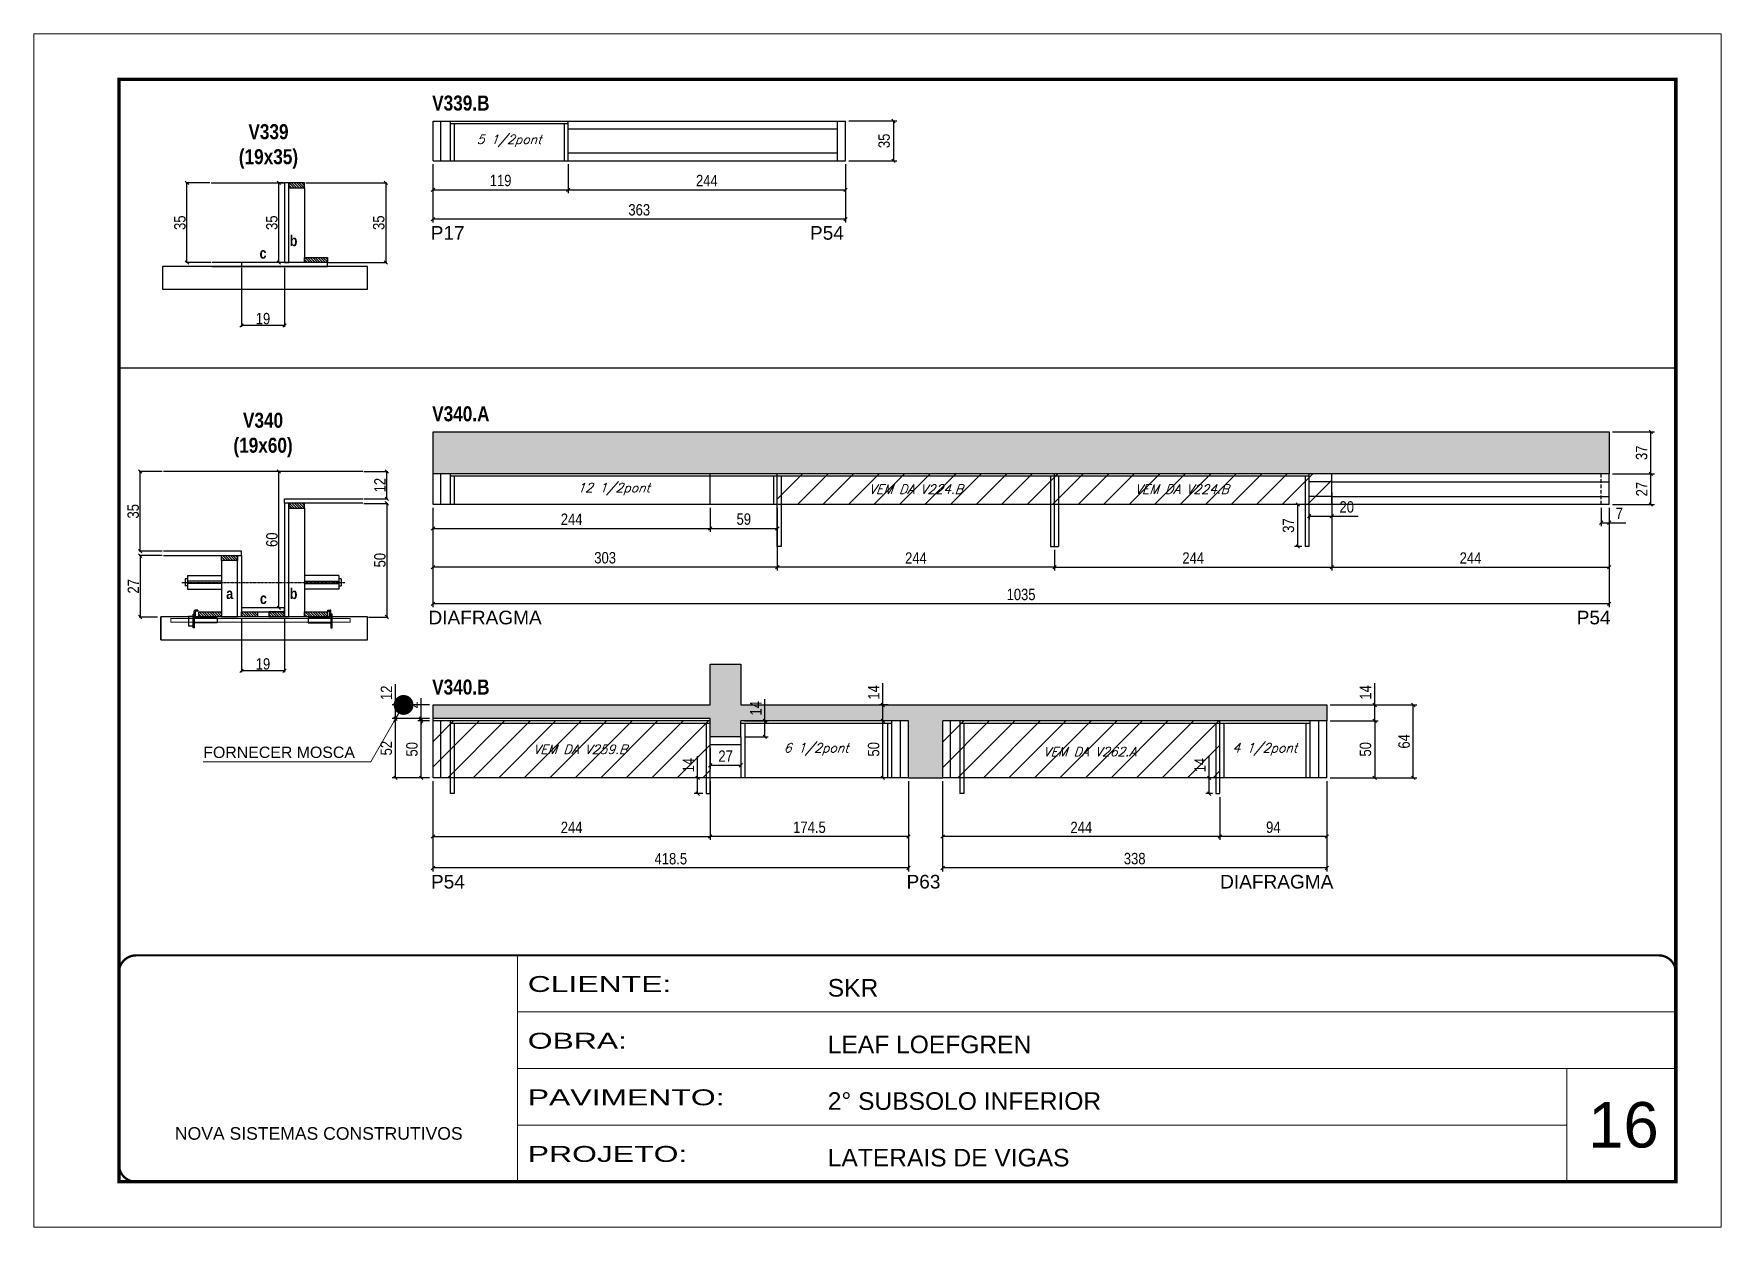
# Model space of a CAD drawing. Extents: x 3309 to 9590, y -2522 to 15424.
# Drawn here: x 8078 to 9563, y 10112 to 11162 of the extents above; entities that cross this region are included whole.
import ezdxf

# ---------------------------------------------------------------- set-up
doc = ezdxf.new("R2010")
doc.units = 0
for name, pattern in [('CONTINUO', [0]), ('DASHED', [0.75, 0.5, -0.25]), ('HIDDEN', [0.375, 0.25, -0.125]), ('HIDDEN2', [4.7625, 3.175, -1.5875])]:
    doc.linetypes.add(name, pattern=pattern)
for name, color, linetype in [('5', 5, 'Continuous'), ('barrote', 251, 'Continuous'), ('COTA', 241, 'Continuous'), ('detalhes', 4, 'Continuous'), ('NOMENCLATURA', 7, 'Continuous'), ('Painéis', 200, 'Continuous'), ('presilha', 1, 'Continuous'), ('SARR_2.2x10', 60, 'Continuous'), ('SARR_2.2x7', 40, 'Continuous'), ('SARR_3.5x7', 81, 'Continuous'), ('TENSOR', 3, 'Continuous'), ('texto', 7, 'Continuous')]:
    doc.layers.add(name, color=color, linetype=linetype)
for name, color, linetype, lineweight in [('CARIMBO', 255, 'Continuous', 9), ('CONCRETO', 251, 'Continuous', 25), ('Folhas', 255, 'Continuous', 9), ('Hachura', 251, 'Continuous', 9), ('SARRAFO DE PRESSAO', 251, 'DASHED', 9), ('SCO-___-LAJ', 2, 'Continuous', 0)]:
    doc.layers.add(name, color=color, linetype=linetype, lineweight=lineweight)
doc.styles.add('ARIAL', font='arial.ttf')
doc.styles.add('COTA TECNICA', font='techl___.ttf', dxfattribs={"height": 10})
doc.styles.add('COTA TECNICA 2X', font='techl___.ttf', dxfattribs={"height": 10})
doc.styles.add('Romans', font='romans.shx')
doc.styles.get("Standard").update_dxf_attribs({"font": 'arial.ttf'})
doc.styles.add('TECNICA', font='techb___.ttf', dxfattribs={"height": 10})
doc.styles.add('Tecnologia', font='')
doc.styles.get('Tecnologia').set_extended_font_data('Forgotten Futurist')
doc.dimstyles.new('3x', dxfattribs={"dimtxt": 10, "dimasz": 5, "dimexe": 7, "dimexo": 5, "dimgap": 4, "dimtad": 1, "dimdec": 4, "dimlfac": 0.333333, "dimdsep": 46, "dimtxsty": 'Standard', "dimblk": 'DOT', "dimcen": 0.09, "dimclrd": 1, "dimclre": 1, "dimclrt": 2, "dimadec": 0, "dimazin": 2, "dimtfac": 1, "dimtdec": 4, "dimtmove": 0, "dimatfit": 3, "dimldrblk": 'DOT', "dimfxl": 1, "dimtolj": 1, "dimtzin": 0, "dimlwd": 9, "dimlwe": 9, "dimarcsym": 0})
doc.dimstyles.new('PAINEL', dxfattribs={"dimtxt": 10, "dimasz": 3, "dimexe": 3, "dimexo": 3, "dimgap": 3, "dimtad": 1, "dimdec": 1, "dimzin": 12, "dimdsep": 46, "dimtxsty": 'COTA TECNICA', "dimblk1": 'OBLIQUE', "dimblk2": 'OBLIQUE', "dimsah": 1, "dimcen": 0.9, "dimclrd": 4, "dimclre": 4, "dimclrt": 240, "dimadec": 1, "dimazin": 3, "dimtfac": 1, "dimtdec": 1, "dimtmove": 0, "dimatfit": 3, "dimfxl": 1, "dimtolj": 1, "dimtzin": 12, "dimarcsym": 0})
doc.dimstyles.new('SECAO', dxfattribs={"dimscale": 0.333333, "dimtxt": 5, "dimasz": 9, "dimexe": 3, "dimexo": 3, "dimgap": 3, "dimtad": 1, "dimdec": 1, "dimlfac": 0.5, "dimzin": 12, "dimdsep": 46, "dimtxsty": 'COTA TECNICA 2X', "dimblk1": 'OBLIQUE', "dimblk2": 'OBLIQUE', "dimsah": 1, "dimcen": 0.9, "dimclrd": 4, "dimclre": 4, "dimclrt": 240, "dimadec": 1, "dimazin": 3, "dimtfac": 1, "dimtdec": 1, "dimtmove": 0, "dimatfit": 3, "dimfxl": 1, "dimtolj": 1, "dimtzin": 12, "dimarcsym": 0})
pattern_1 = [(135, (41496.187, -112863.1297), (-1.122532015, -1.122532015), [])]

msp = doc.modelspace()

# ---------------------------------------------------------------- texts
at = {"layer": '5', "linetype": 'Continuous'}
for s, rotation, p in [('P17', 359.99996, (8427.18, 10980.95)), ('P54', 359.99996, (8760.94, 10980.95)), ('DIAFRAGMA', 359.99996, (8425.22, 10642.56)), ('P54', 359.99996, (9435.66, 10642.56)), ('P54', 0.00004, (8427.43, 10410.15)), ('P63', 0.00004, (8845.92, 10410.15)), ('DIAFRAGMA', 0.00004, (9121.9, 10410.15))]:
    msp.add_text(s, height=12, rotation=rotation, dxfattribs=at).set_placement(p)
at = {"layer": 'CARIMBO', "style": 'ARIAL'}
for s, height, p in [('FORNECER MOSCA', 10, (8227.04, 10524.98)), ('16', 40, (9445.73, 10182.28))]:
    msp.add_text(s, height=height, dxfattribs=at).set_placement(p)
at = {"layer": 'detalhes', "style": 'TECNICA'}
for s, p in [('b', (8303.15, 10975.32)), ('c', (8276.56, 10964.37)), ('a', (8247.17, 10664.84)), ('c', (8276.89, 10660.51)), ('b', (8303.15, 10664.82))]:
    msp.add_text(s, height=9.6, dxfattribs=at).set_placement(p)
at = {"layer": 'NOMENCLATURA', "style": 'TECNICA'}
for s, p in [('V339.B', (8428.5, 11094.57)), ('V340.A', (8428.5, 10821.19)), ('V340.B', (8428.5, 10580.78))]:
    msp.add_text(s, height=13.2, dxfattribs=at).set_placement(p)
at = {"layer": 'NOMENCLATURA', "char_height": 13.2, "attachment_point": 2, "style": 'TECNICA'}
for s, insert in [('V339\\P(19x35)', (8284.42, 11082.59)), ('V340\\P(19x60)', (8279.65, 10828.73))]:
    msp.add_mtext_dynamic_manual_height_columns(s, width=300.2766, gutter_width=1, heights=[0], dxfattribs=dict(at, insert=insert))
at = {"layer": 'texto', "color": 2, "char_height": 8, "attachment_point": 5, "style": 'Romans'}
for s, insert in [('{\\Q19;\\C256;5 1/2pont}', (8496.22, 11067.88)), ('{\\Q19;\\C256;12 1/2pont}', (8588.22, 10761.51)), ('{\\Q19;\\C256;VEM DA V224.B}', (8854.22, 10761.51)), ('{\\Q19;\\C256;VEM DA V224.B}', (9088.22, 10761.51)), ('{\\Q19;\\C256;VEM DA V259.B}', (8558.72, 10532.6)), ('{\\Q19;\\C256;6 1/2pont}', (8766.47, 10532.6)), ('{\\Q19;\\C256;VEM DA V262.A}', (9007.22, 10530.6)), ('{\\Q19;\\C256;4 1/2pont}', (9161.22, 10532.6))]:
    msp.add_mtext(s, dxfattribs=dict(at, insert=insert))

# ---------------------------------------------------------------- blocks, each defined once
blk = doc.blocks.new('9999999999')
at = {"color": 30, "linetype": 'CONTINUO'}
for p, q in [((98564.6, 34230.2), (98564.6, 34429.4)), ((98564.6, 34379.6), (99584, 34379.6)), ((98564.6, 34329.8), (99488, 34329.8)), ((99584, 34329.8), (99488, 34329.8)), ((99488, 34329.8), (99488, 34230.2)), ((98564.6, 34280), (99488, 34280))]:
    blk.add_line(p, q, dxfattribs=at)
at = {"color": 30, "linetype": 'CONTINUO', "const_width": 2}
blk.add_lwpolyline([(99584, 34230.2), (99584, 34414.4, 0.414214), (99569, 34429.4), (98229, 34429.4, 0.414214), (98214, 34414.4), (98214, 34245.2, 0.414214), (98229, 34230.2), (99584, 34230.2)], format="xyb", dxfattribs=at)
at = {"layer": 'Folhas'}
blk.add_lwpolyline([(98139, 34190.2), (99624, 34190.2), (99624, 35240.2), (98139, 35240.2)], close=True, dxfattribs=at)
at = {"layer": 'Folhas', "color": 30, "const_width": 3}
blk.add_lwpolyline([(98214, 34230.2), (99584, 34230.2), (99584, 35200.2), (98214, 35200.2)], close=True, dxfattribs=at)
at = {"color": 7, "linetype": 'Continuous', "ltscale": 5, "style": 'ARIAL'}
for s, height, p in [('SKR', 15.48, (98837.7, 34393.1)), ('LEAF LOEFGREN', 15.483, (98837.7, 34343.3)), ('2° SUBSOLO INFERIOR', 15.483, (98837.7, 34293.5)), ('NOVA SISTEMAS CONSTRUTIVOS', 11.059, (98263.2, 34267.2)), ('LATERAIS DE VIGAS', 15.483, (98837.7, 34243.7))]:
    blk.add_text(s, height=height, dxfattribs=at).set_placement(p)
at = {"layer": 'Folhas', "color": 7, "style": 'Tecnologia', "width": 1.5}
for s, p in [('CLIENTE:', (98573.7, 34397.2)), ('OBRA:', (98573.7, 34347.3)), ('PAVIMENTO:', (98573.7, 34297.5)), ('PROJETO:', (98573.7, 34247.7))]:
    blk.add_text(s, height=14, dxfattribs=at).set_placement(p)
blk = doc.blocks.new('_Oblique')
at = {"color": 0, "linetype": 'ByBlock', "lineweight": -2}
blk.add_line((-0.5, -0.5), (0.5, 0.5), dxfattribs=at)
blk = doc.blocks.new('*D1439')
at = {"layer": 'COTA', "color": 4, "lineweight": -2, "transparency": 16777216}
for p, q in [((8260.6, 10956.3), (8260.6, 10904.4)), ((8298.6, 10956.3), (8298.6, 10904.4)), ((8298.6, 10905.4), (8260.6, 10905.4))]:
    blk.add_line(p, q, dxfattribs=at)
at = {"layer": 'Defpoints', "color": 0, "transparency": 16777216}
for p in [(8260.6, 10957.3), (8298.6, 10957.3), (8260.6, 10905.4)]:
    blk.add_point(p, dxfattribs=at)
at = {"layer": 'COTA', "color": 4, "lineweight": -2, "transparency": 16777216, "xscale": 3, "yscale": 3, "zscale": 3, "rotation": 180}
blk.add_blockref('_Oblique', (8260.6, 10905.4), dxfattribs=at)
at = {"layer": 'COTA', "color": 4, "lineweight": -2, "transparency": 16777216, "xscale": 3, "yscale": 3, "zscale": 3}
blk.add_blockref('_Oblique', (8298.6, 10905.4), dxfattribs=at)
at = {"layer": 'COTA', "color": 240, "transparency": 16777216, "insert": (8279.6, 10911.5), "char_height": 10, "attachment_point": 5, "style": 'COTA TECNICA 2X'}
blk.add_mtext('\\A1;19', dxfattribs=at)
blk = doc.blocks.new('*D1440')
at = {"layer": 'COTA', "color": 4, "lineweight": -2, "transparency": 16777216}
for p, q in [((8317.2, 11030.9), (8388.7, 11030.9)), ((8387.7, 11030.9), (8387.7, 10960.9)), ((8337.2, 10960.9), (8388.7, 10960.9))]:
    blk.add_line(p, q, dxfattribs=at)
at = {"layer": 'Defpoints', "color": 0, "transparency": 16777216}
for p in [(8316.2, 11030.9), (8336.2, 10960.9, 0), (8387.7, 10960.9)]:
    blk.add_point(p, dxfattribs=at)
at = {"layer": 'COTA', "color": 4, "lineweight": -2, "transparency": 16777216, "xscale": 3, "yscale": 3, "zscale": 3}
for p, rotation in [((8387.7, 11030.9), 90), ((8387.7, 10960.9), 270)]:
    blk.add_blockref('_Oblique', p, dxfattribs=dict(at, rotation=rotation))
at = {"layer": 'COTA', "color": 240, "transparency": 16777216, "insert": (8381.5, 10995.9), "char_height": 10, "attachment_point": 5, "rotation": 90, "style": 'COTA TECNICA 2X'}
blk.add_mtext('\\A1;35', dxfattribs=at)
blk = doc.blocks.new('*D1441')
at = {"layer": 'COTA', "color": 4, "lineweight": -2, "transparency": 16777216}
for p, q in [((8297.6, 11030.9), (8292.6, 11030.9)), ((8293.6, 10960.9), (8293.6, 11030.9)), ((8297.6, 10960.9), (8292.6, 10960.9))]:
    blk.add_line(p, q, dxfattribs=at)
at = {"layer": 'Defpoints', "color": 0, "transparency": 16777216}
for p in [(8293.6, 11030.9), (8298.6, 11030.9), (8298.6, 10960.9)]:
    blk.add_point(p, dxfattribs=at)
at = {"layer": 'COTA', "color": 4, "lineweight": -2, "transparency": 16777216, "xscale": 3, "yscale": 3, "zscale": 3}
for p, rotation in [((8293.6, 11030.9), 90), ((8293.6, 10960.9), 270)]:
    blk.add_blockref('_Oblique', p, dxfattribs=dict(at, rotation=rotation))
at = {"layer": 'COTA', "color": 240, "transparency": 16777216, "insert": (8287.4, 10995.9), "char_height": 10, "attachment_point": 5, "rotation": 90, "style": 'COTA TECNICA 2X'}
blk.add_mtext('\\A1;35', dxfattribs=at)
blk = doc.blocks.new('*D1442')
at = {"layer": 'COTA', "color": 4, "lineweight": -2, "transparency": 16777216}
for p, q in [((8232.9, 11030.9), (8211.7, 11030.9)), ((8212.7, 10960.9), (8212.7, 11030.9)), ((8233.6, 10960.9), (8211.7, 10960.9))]:
    blk.add_line(p, q, dxfattribs=at)
at = {"layer": 'Defpoints', "color": 0, "transparency": 16777216}
for p in [(8212.7, 11030.9), (8233.9, 11030.9), (8234.6, 10960.9)]:
    blk.add_point(p, dxfattribs=at)
at = {"layer": 'COTA', "color": 4, "lineweight": -2, "transparency": 16777216, "xscale": 3, "yscale": 3, "zscale": 3}
for p, rotation in [((8212.7, 11030.9), 90), ((8212.7, 10960.9), 270)]:
    blk.add_blockref('_Oblique', p, dxfattribs=dict(at, rotation=rotation))
at = {"layer": 'COTA', "color": 240, "transparency": 16777216, "insert": (8206.5, 10995.9), "char_height": 10, "attachment_point": 5, "rotation": 90, "style": 'COTA TECNICA 2X'}
blk.add_mtext('\\A1;35', dxfattribs=at)
blk = doc.blocks.new('*D1443')
at = {"layer": 'COTA', "color": 4, "lineweight": -2, "transparency": 16777216}
for p, q in [((8795.2, 11085.4), (8837.4, 11085.4)), ((8834.4, 11085.4), (8834.4, 11050.4)), ((8795.2, 11050.4), (8837.4, 11050.4))]:
    blk.add_line(p, q, dxfattribs=at)
at = {"layer": 'Defpoints', "color": 0, "transparency": 16777216}
for p in [(8792.2, 11085.4), (8792.2, 11050.4), (8834.4, 11050.4)]:
    blk.add_point(p, dxfattribs=at)
at = {"layer": 'COTA', "color": 4, "lineweight": -2, "transparency": 16777216, "xscale": 3, "yscale": 3, "zscale": 3}
for p, rotation in [((8834.4, 11085.4), 90), ((8834.4, 11050.4), 270)]:
    blk.add_blockref('_Oblique', p, dxfattribs=dict(at, rotation=rotation))
at = {"layer": 'COTA', "color": 240, "transparency": 16777216, "insert": (8826.2, 11067.9), "char_height": 10, "attachment_point": 5, "rotation": 90, "style": 'COTA TECNICA'}
blk.add_mtext('\\A1;35', dxfattribs=at)
blk = doc.blocks.new('*D1444')
at = {"layer": 'COTA', "color": 4, "lineweight": -2, "transparency": 16777216}
for p, q in [((8429.2, 11047.4), (8429.2, 11021.9)), ((8548.2, 11047.4), (8548.2, 11021.9)), ((8429.2, 11024.9), (8548.2, 11024.9))]:
    blk.add_line(p, q, dxfattribs=at)
at = {"layer": 'Defpoints', "color": 0, "transparency": 16777216}
for p in [(8429.2, 11050.4), (8548.2, 11050.4), (8548.2, 11024.9)]:
    blk.add_point(p, dxfattribs=at)
at = {"layer": 'COTA', "color": 4, "lineweight": -2, "transparency": 16777216, "xscale": 3, "yscale": 3, "zscale": 3, "rotation": 180}
blk.add_blockref('_Oblique', (8429.2, 11024.9), dxfattribs=at)
at = {"layer": 'COTA', "color": 4, "lineweight": -2, "transparency": 16777216, "xscale": 3, "yscale": 3, "zscale": 3}
blk.add_blockref('_Oblique', (8548.2, 11024.9), dxfattribs=at)
at = {"layer": 'COTA', "color": 240, "transparency": 16777216, "insert": (8488.7, 11033), "char_height": 10, "attachment_point": 5, "style": 'COTA TECNICA'}
blk.add_mtext('\\A1;119', dxfattribs=at)
blk = doc.blocks.new('*D1445')
at = {"layer": 'COTA', "color": 4, "lineweight": -2, "transparency": 16777216}
for p, q in [((8548.2, 11047.4), (8548.2, 11021.9)), ((8792.2, 11047.4), (8792.2, 11021.9)), ((8548.2, 11024.9), (8792.2, 11024.9))]:
    blk.add_line(p, q, dxfattribs=at)
at = {"layer": 'Defpoints', "color": 0, "transparency": 16777216}
for p in [(8548.2, 11050.4), (8792.2, 11050.4), (8792.2, 11024.9)]:
    blk.add_point(p, dxfattribs=at)
at = {"layer": 'COTA', "color": 4, "lineweight": -2, "transparency": 16777216, "xscale": 3, "yscale": 3, "zscale": 3, "rotation": 180}
blk.add_blockref('_Oblique', (8548.2, 11024.9), dxfattribs=at)
at = {"layer": 'COTA', "color": 4, "lineweight": -2, "transparency": 16777216, "xscale": 3, "yscale": 3, "zscale": 3}
blk.add_blockref('_Oblique', (8792.2, 11024.9), dxfattribs=at)
at = {"layer": 'COTA', "color": 240, "transparency": 16777216, "insert": (8670.2, 11033), "char_height": 10, "attachment_point": 5, "style": 'COTA TECNICA'}
blk.add_mtext('\\A1;244', dxfattribs=at)
blk = doc.blocks.new('*D1446')
at = {"layer": 'COTA', "color": 4, "lineweight": -2, "transparency": 16777216}
for p, q in [((8260.6, 10648), (8260.6, 10600.6)), ((8298.6, 10648), (8298.6, 10600.6)), ((8298.6, 10601.6), (8260.6, 10601.6))]:
    blk.add_line(p, q, dxfattribs=at)
at = {"layer": 'Defpoints', "color": 0, "transparency": 16777216}
for p in [(8260.6, 10649), (8298.6, 10649), (8260.6, 10601.6)]:
    blk.add_point(p, dxfattribs=at)
at = {"layer": 'COTA', "color": 4, "lineweight": -2, "transparency": 16777216, "xscale": 3, "yscale": 3, "zscale": 3, "rotation": 180}
blk.add_blockref('_Oblique', (8260.6, 10601.6), dxfattribs=at)
at = {"layer": 'COTA', "color": 4, "lineweight": -2, "transparency": 16777216, "xscale": 3, "yscale": 3, "zscale": 3}
blk.add_blockref('_Oblique', (8298.6, 10601.6), dxfattribs=at)
at = {"layer": 'COTA', "color": 240, "transparency": 16777216, "insert": (8279.6, 10607.7), "char_height": 10, "attachment_point": 5, "style": 'COTA TECNICA 2X'}
blk.add_mtext('\\A1;19', dxfattribs=at)
blk = doc.blocks.new('PRESILHA METÁLICA 1')
at = {"layer": 'presilha'}
for p, q in [((0, 13), (6, 13)), ((0, 13), (0, 0)), ((6, 0), (0, 0)), ((6, 15.5), (7.5, 15.5)), ((6, -2.5), (6, 15.5)), ((6, 13), (6, 0)), ((7.5, 10.6), (7.5, 19.9)), ((7.5, 15.5), (7.5, -2.5)), ((37.5, 4.1), (7.5, 4.1)), ((12, 21), (8.6, 21)), ((9, 11.6), (9, 18.9)), ((12, 19.5), (9.6, 19.5)), ((37.5, 11), (9.6, 11)), ((12, 21), (12, 19.5)), ((37.5, 11), (37.5, 4.1)), ((7.5, -2.5), (6, -2.5))]:
    blk.add_line(p, q, dxfattribs=at)
for centre, radius, start, end in [((8.6, 19.9), 1.14, 90, 180), ((9.6, 18.9), 0.57, 90, 180), ((9.6, 11.6), 0.57, 180, 270)]:
    blk.add_arc(centre, radius, start, end, dxfattribs=at)
blk = doc.blocks.new('PRESILHA METÁLICA 2')
at = {"layer": 'presilha'}
for p, q in [((-5.2, 23.5), (-5.2, 22)), ((-5.2, 23.5), (-1.9, 23.5)), ((-0.8, 14.6), (-0.8, 22.4)), ((-30.8, 13.5), (-30.8, 6.6)), ((-30.8, 13.5), (-2.8, 13.5)), ((-30.8, 6.6), (-0.8, 6.6)), ((-5.2, 22), (-2.8, 22)), ((-2.2, 14.1), (-2.2, 21.4)), ((0.8, 18), (-0.8, 18)), ((-0.8, 18), (-0.8, 0)), ((-0.8, 0), (0.8, 0)), ((0.8, 0), (0.8, 18))]:
    blk.add_line(p, q, dxfattribs=at)
for centre, radius, start, end in [((-1.9, 22.4), 1.14, 0, 90), ((-2.8, 21.4), 0.57, 0, 90), ((-2.8, 14.1), 0.57, 270, 0)]:
    blk.add_arc(centre, radius, start, end, dxfattribs=at)
blk = doc.blocks.new('*D1447')
at = {"layer": 'COTA', "color": 4, "lineweight": -2, "transparency": 16777216}
for p, q in [((8190.9, 10703), (8170.6, 10703)), ((8171.6, 10703), (8171.6, 10649)), ((8186.8, 10649), (8170.6, 10649))]:
    blk.add_line(p, q, dxfattribs=at)
at = {"layer": 'Defpoints', "color": 0, "transparency": 16777216}
for p in [(8191.9, 10703), (8171.6, 10649), (8187.8, 10649)]:
    blk.add_point(p, dxfattribs=at)
at = {"layer": 'COTA', "color": 4, "lineweight": -2, "transparency": 16777216, "xscale": 3, "yscale": 3, "zscale": 3}
for p, rotation in [((8171.6, 10703), 90), ((8171.6, 10649), 270)]:
    blk.add_blockref('_Oblique', p, dxfattribs=dict(at, rotation=rotation))
at = {"layer": 'COTA', "color": 240, "transparency": 16777216, "insert": (8165.5, 10676), "char_height": 10, "attachment_point": 5, "rotation": 90, "style": 'COTA TECNICA 2X'}
blk.add_mtext('\\A1;27', dxfattribs=at)
blk = doc.blocks.new('*D1448')
at = {"layer": 'COTA', "color": 4, "lineweight": -2, "transparency": 16777216}
for p, q in [((8368.3, 10749), (8389.6, 10749)), ((8388.6, 10749), (8388.6, 10649)), ((8372.5, 10649), (8389.6, 10649))]:
    blk.add_line(p, q, dxfattribs=at)
at = {"layer": 'Defpoints', "color": 0, "transparency": 16777216}
for p in [(8367.3, 10749), (8371.5, 10649), (8388.6, 10649)]:
    blk.add_point(p, dxfattribs=at)
at = {"layer": 'COTA', "color": 4, "lineweight": -2, "transparency": 16777216, "xscale": 3, "yscale": 3, "zscale": 3}
for p, rotation in [((8388.6, 10749), 90), ((8388.6, 10649), 270)]:
    blk.add_blockref('_Oblique', p, dxfattribs=dict(at, rotation=rotation))
at = {"layer": 'COTA', "color": 240, "transparency": 16777216, "insert": (8382.5, 10699), "char_height": 10, "attachment_point": 5, "rotation": 90, "style": 'COTA TECNICA 2X'}
blk.add_mtext('\\A1;50', dxfattribs=at)
blk = doc.blocks.new('*D1449')
at = {"layer": 'COTA', "color": 4, "lineweight": -2, "transparency": 16777216}
for p, q in [((8297.6, 10777), (8292.6, 10777)), ((8293.6, 10657), (8293.6, 10777)), ((8297.6, 10657), (8292.6, 10657))]:
    blk.add_line(p, q, dxfattribs=at)
at = {"layer": 'Defpoints', "color": 0, "transparency": 16777216}
for p in [(8293.6, 10777), (8298.6, 10777), (8298.6, 10657)]:
    blk.add_point(p, dxfattribs=at)
at = {"layer": 'COTA', "color": 4, "lineweight": -2, "transparency": 16777216, "xscale": 3, "yscale": 3, "zscale": 3}
for p, rotation in [((8293.6, 10777), 90), ((8293.6, 10657), 270)]:
    blk.add_blockref('_Oblique', p, dxfattribs=dict(at, rotation=rotation))
at = {"layer": 'COTA', "color": 240, "transparency": 16777216, "insert": (8287.5, 10717), "char_height": 10, "attachment_point": 5, "rotation": 90, "style": 'COTA TECNICA 2X'}
blk.add_mtext('\\A1;60', dxfattribs=at)
blk = doc.blocks.new('*D1450')
at = {"layer": 'COTA', "color": 4, "lineweight": -2, "transparency": 16777216}
for p, q in [((8368.3, 10777), (8389.6, 10777)), ((8388.6, 10753), (8388.6, 10777)), ((8368.3, 10753), (8389.6, 10753))]:
    blk.add_line(p, q, dxfattribs=at)
at = {"layer": 'Defpoints', "color": 0, "transparency": 16777216}
for p in [(8367.3, 10777), (8388.6, 10777), (8367.3, 10753)]:
    blk.add_point(p, dxfattribs=at)
at = {"layer": 'COTA', "color": 4, "lineweight": -2, "transparency": 16777216, "xscale": 3, "yscale": 3, "zscale": 3}
for p, rotation in [((8388.6, 10777), 90), ((8388.6, 10753), 270)]:
    blk.add_blockref('_Oblique', p, dxfattribs=dict(at, rotation=rotation))
at = {"layer": 'COTA', "color": 240, "transparency": 16777216, "insert": (8382.5, 10765), "char_height": 10, "attachment_point": 5, "rotation": 90, "style": 'COTA TECNICA 2X'}
blk.add_mtext('\\A1;12', dxfattribs=at)
blk = doc.blocks.new('*D1451')
at = {"layer": 'COTA', "color": 4, "lineweight": -2, "transparency": 16777216}
for p, q in [((8190.9, 10777), (8170.6, 10777)), ((8171.6, 10707), (8171.6, 10777)), ((8190.9, 10707), (8170.6, 10707))]:
    blk.add_line(p, q, dxfattribs=at)
at = {"layer": 'Defpoints', "color": 0, "transparency": 16777216}
for p in [(8171.6, 10777), (8191.9, 10777), (8191.9, 10707)]:
    blk.add_point(p, dxfattribs=at)
at = {"layer": 'COTA', "color": 4, "lineweight": -2, "transparency": 16777216, "xscale": 3, "yscale": 3, "zscale": 3}
for p, rotation in [((8171.6, 10777), 90), ((8171.6, 10707), 270)]:
    blk.add_blockref('_Oblique', p, dxfattribs=dict(at, rotation=rotation))
at = {"layer": 'COTA', "color": 240, "transparency": 16777216, "insert": (8165.4, 10742), "char_height": 10, "attachment_point": 5, "rotation": 90, "style": 'COTA TECNICA 2X'}
blk.add_mtext('\\A1;35', dxfattribs=at)
blk = doc.blocks.new('*D1452')
at = {"layer": 'COTA', "color": 4, "linetype": 'ByBlock', "lineweight": -2, "transparency": 16777216}
for p, q in [((8732.2, 10745), (8732.2, 10689.9)), ((8976.2, 10708), (8976.2, 10689.9)), ((8976.2, 10692.9), (8732.2, 10692.9))]:
    blk.add_line(p, q, dxfattribs=at)
at = {"layer": 'Defpoints', "color": 0, "linetype": 'ByBlock', "transparency": 16777216}
for p in [(8732.2, 10748), (8976.2, 10711), (8732.2, 10692.9)]:
    blk.add_point(p, dxfattribs=at)
at = {"layer": 'COTA', "color": 4, "linetype": 'ByBlock', "lineweight": -2, "transparency": 16777216, "xscale": 3, "yscale": 3, "zscale": 3, "rotation": 180}
blk.add_blockref('_Oblique', (8732.2, 10692.9), dxfattribs=at)
at = {"layer": 'COTA', "color": 4, "linetype": 'ByBlock', "lineweight": -2, "transparency": 16777216, "xscale": 3, "yscale": 3, "zscale": 3}
blk.add_blockref('_Oblique', (8976.2, 10692.9), dxfattribs=at)
at = {"layer": 'COTA', "color": 240, "linetype": 'ByBlock', "transparency": 16777216, "insert": (8854.2, 10700.9), "char_height": 10, "attachment_point": 5, "style": 'COTA TECNICA'}
blk.add_mtext('\\A1;244', dxfattribs=at)
blk = doc.blocks.new('*D1453')
at = {"layer": 'COTA', "color": 4, "linetype": 'ByBlock', "lineweight": -2, "transparency": 16777216}
for p, q in [((8429.2, 10745), (8429.2, 10689.9)), ((8732.2, 10745), (8732.2, 10689.9)), ((8732.2, 10692.9), (8429.2, 10692.9))]:
    blk.add_line(p, q, dxfattribs=at)
at = {"layer": 'Defpoints', "color": 0, "linetype": 'ByBlock', "transparency": 16777216}
for p in [(8429.2, 10748), (8732.2, 10748), (8429.2, 10692.9)]:
    blk.add_point(p, dxfattribs=at)
at = {"layer": 'COTA', "color": 4, "linetype": 'ByBlock', "lineweight": -2, "transparency": 16777216, "xscale": 3, "yscale": 3, "zscale": 3, "rotation": 180}
blk.add_blockref('_Oblique', (8429.2, 10692.9), dxfattribs=at)
at = {"layer": 'COTA', "color": 4, "linetype": 'ByBlock', "lineweight": -2, "transparency": 16777216, "xscale": 3, "yscale": 3, "zscale": 3}
blk.add_blockref('_Oblique', (8732.2, 10692.9), dxfattribs=at)
at = {"layer": 'COTA', "color": 240, "linetype": 'ByBlock', "transparency": 16777216, "insert": (8580.7, 10701.1), "char_height": 10, "attachment_point": 5, "style": 'COTA TECNICA'}
blk.add_mtext('\\A1;303', dxfattribs=at)
blk = doc.blocks.new('*D1454')
at = {"layer": 'COTA', "color": 4, "linetype": 'ByBlock', "lineweight": -2, "transparency": 16777216}
for p, q in [((8429.2, 10745), (8429.2, 10657.6)), ((9464.2, 10745), (9464.2, 10657.6)), ((9464.2, 10660.6), (8429.2, 10660.6))]:
    blk.add_line(p, q, dxfattribs=at)
at = {"layer": 'Defpoints', "color": 0, "linetype": 'ByBlock', "transparency": 16777216}
for p in [(8429.2, 10748), (9464.2, 10748), (8429.2, 10660.6)]:
    blk.add_point(p, dxfattribs=at)
at = {"layer": 'COTA', "color": 4, "linetype": 'ByBlock', "lineweight": -2, "transparency": 16777216, "xscale": 3, "yscale": 3, "zscale": 3, "rotation": 180}
blk.add_blockref('_Oblique', (8429.2, 10660.6), dxfattribs=at)
at = {"layer": 'COTA', "color": 4, "linetype": 'ByBlock', "lineweight": -2, "transparency": 16777216, "xscale": 3, "yscale": 3, "zscale": 3}
blk.add_blockref('_Oblique', (9464.2, 10660.6), dxfattribs=at)
at = {"layer": 'COTA', "color": 240, "linetype": 'ByBlock', "transparency": 16777216, "insert": (8946.7, 10668.8), "char_height": 10, "attachment_point": 5, "style": 'COTA TECNICA'}
blk.add_mtext('\\A1;1035', dxfattribs=at)
blk = doc.blocks.new('*D1455')
at = {"layer": 'COTA', "color": 4, "lineweight": -2, "transparency": 16777216}
for p, q in [((9467.2, 10775), (9504, 10775)), ((9501, 10748), (9501, 10775)), ((9467.2, 10748), (9504, 10748))]:
    blk.add_line(p, q, dxfattribs=at)
at = {"layer": 'Defpoints', "color": 0, "transparency": 16777216}
for p in [(9464.2, 10775), (9501, 10775), (9464.2, 10748)]:
    blk.add_point(p, dxfattribs=at)
at = {"layer": 'COTA', "color": 4, "lineweight": -2, "transparency": 16777216, "xscale": 3, "yscale": 3, "zscale": 3}
for p, rotation in [((9501, 10775), 90), ((9501, 10748), 270)]:
    blk.add_blockref('_Oblique', p, dxfattribs=dict(at, rotation=rotation))
at = {"layer": 'COTA', "color": 240, "transparency": 16777216, "insert": (9492.9, 10761.5), "char_height": 10, "attachment_point": 5, "rotation": 90, "style": 'COTA TECNICA'}
blk.add_mtext('\\A1;27', dxfattribs=at)
blk = doc.blocks.new('*D1456')
at = {"layer": 'COTA', "color": 4, "lineweight": -2, "transparency": 16777216}
for p, q in [((9220.2, 10745), (9220.2, 10689.9)), ((8976.2, 10708), (8976.2, 10689.9)), ((8976.2, 10692.9), (9220.2, 10692.9))]:
    blk.add_line(p, q, dxfattribs=at)
at = {"layer": 'Defpoints', "color": 0, "transparency": 16777216}
for p in [(9220.2, 10748), (8976.2, 10711), (9220.2, 10692.9)]:
    blk.add_point(p, dxfattribs=at)
at = {"layer": 'COTA', "color": 4, "lineweight": -2, "transparency": 16777216, "xscale": 3, "yscale": 3, "zscale": 3, "rotation": 180}
blk.add_blockref('_Oblique', (8976.2, 10692.9), dxfattribs=at)
at = {"layer": 'COTA', "color": 4, "lineweight": -2, "transparency": 16777216, "xscale": 3, "yscale": 3, "zscale": 3}
blk.add_blockref('_Oblique', (9220.2, 10692.9), dxfattribs=at)
at = {"layer": 'COTA', "color": 240, "transparency": 16777216, "insert": (9098.2, 10700.9), "char_height": 10, "attachment_point": 5, "style": 'COTA TECNICA'}
blk.add_mtext('\\A1;244', dxfattribs=at)
blk = doc.blocks.new('*D1457')
at = {"layer": 'COTA', "color": 4, "lineweight": -2, "transparency": 16777216}
for p, q in [((9220.2, 10745), (9220.2, 10689.9)), ((9464.2, 10745), (9464.2, 10689.9)), ((9220.2, 10692.9), (9464.2, 10692.9))]:
    blk.add_line(p, q, dxfattribs=at)
at = {"layer": 'Defpoints', "color": 0, "transparency": 16777216}
for p in [(9220.2, 10748), (9464.2, 10748), (9464.2, 10692.9)]:
    blk.add_point(p, dxfattribs=at)
at = {"layer": 'COTA', "color": 4, "lineweight": -2, "transparency": 16777216, "xscale": 3, "yscale": 3, "zscale": 3, "rotation": 180}
blk.add_blockref('_Oblique', (9220.2, 10692.9), dxfattribs=at)
at = {"layer": 'COTA', "color": 4, "lineweight": -2, "transparency": 16777216, "xscale": 3, "yscale": 3, "zscale": 3}
blk.add_blockref('_Oblique', (9464.2, 10692.9), dxfattribs=at)
at = {"layer": 'COTA', "color": 240, "transparency": 16777216, "insert": (9342.2, 10700.9), "char_height": 10, "attachment_point": 5, "style": 'COTA TECNICA'}
blk.add_mtext('\\A1;244', dxfattribs=at)
blk = doc.blocks.new('*D1458')
at = {"layer": 'COTA', "color": 4, "lineweight": -2, "transparency": 16777216}
for p, q in [((9457.2, 10745), (9457.2, 10729)), ((9464.2, 10745), (9464.2, 10729)), ((9457.2, 10732), (9464.2, 10732)), ((9464.2, 10732), (9479, 10732))]:
    blk.add_line(p, q, dxfattribs=at)
at = {"layer": 'Defpoints', "color": 0, "transparency": 16777216}
for p in [(9457.2, 10748), (9464.2, 10748), (9464.2, 10732)]:
    blk.add_point(p, dxfattribs=at)
at = {"layer": 'COTA', "color": 4, "lineweight": -2, "transparency": 16777216, "xscale": 3, "yscale": 3, "zscale": 3, "rotation": 180}
blk.add_blockref('_Oblique', (9457.2, 10732), dxfattribs=at)
at = {"layer": 'COTA', "color": 4, "lineweight": -2, "transparency": 16777216, "xscale": 3, "yscale": 3, "zscale": 3}
blk.add_blockref('_Oblique', (9464.2, 10732), dxfattribs=at)
at = {"layer": 'COTA', "color": 240, "transparency": 16777216, "insert": (9473.1, 10740.1), "char_height": 10, "attachment_point": 5, "style": 'COTA TECNICA'}
blk.add_mtext('\\A1;7', dxfattribs=at)
blk = doc.blocks.new('*D1459')
at = {"layer": 'COTA', "color": 4, "lineweight": -2, "transparency": 16777216}
for p, q in [((9220.2, 10758.5), (9220.2, 10734.7)), ((9200.2, 10740), (9200.2, 10734.7)), ((9200.2, 10737.7), (9220.2, 10737.7)), ((9220.2, 10737.7), (9243.4, 10737.7))]:
    blk.add_line(p, q, dxfattribs=at)
at = {"layer": 'Defpoints', "color": 0, "transparency": 16777216}
for p in [(9220.2, 10761.5), (9200.2, 10743), (9220.2, 10737.7)]:
    blk.add_point(p, dxfattribs=at)
at = {"layer": 'COTA', "color": 4, "lineweight": -2, "transparency": 16777216, "xscale": 3, "yscale": 3, "zscale": 3, "rotation": 180}
blk.add_blockref('_Oblique', (9200.2, 10737.7), dxfattribs=at)
at = {"layer": 'COTA', "color": 4, "lineweight": -2, "transparency": 16777216, "xscale": 3, "yscale": 3, "zscale": 3}
blk.add_blockref('_Oblique', (9220.2, 10737.7), dxfattribs=at)
at = {"layer": 'COTA', "color": 240, "transparency": 16777216, "insert": (9233.3, 10745.8), "char_height": 10, "attachment_point": 5, "style": 'COTA TECNICA'}
blk.add_mtext('\\A1;20', dxfattribs=at)
blk = doc.blocks.new('*D1460')
at = {"layer": 'COTA', "color": 4, "lineweight": -2, "transparency": 16777216}
for p, q in [((8429.2, 10745), (8429.2, 10723.9)), ((8673.2, 10745), (8673.2, 10723.9)), ((8429.2, 10726.9), (8673.2, 10726.9))]:
    blk.add_line(p, q, dxfattribs=at)
at = {"layer": 'Defpoints', "color": 0, "transparency": 16777216}
for p in [(8429.2, 10748), (8673.2, 10748), (8673.2, 10726.9)]:
    blk.add_point(p, dxfattribs=at)
at = {"layer": 'COTA', "color": 4, "lineweight": -2, "transparency": 16777216, "xscale": 3, "yscale": 3, "zscale": 3, "rotation": 180}
blk.add_blockref('_Oblique', (8429.2, 10726.9), dxfattribs=at)
at = {"layer": 'COTA', "color": 4, "lineweight": -2, "transparency": 16777216, "xscale": 3, "yscale": 3, "zscale": 3}
blk.add_blockref('_Oblique', (8673.2, 10726.9), dxfattribs=at)
at = {"layer": 'COTA', "color": 240, "transparency": 16777216, "insert": (8551.2, 10735), "char_height": 10, "attachment_point": 5, "style": 'COTA TECNICA'}
blk.add_mtext('\\A1;244', dxfattribs=at)
blk = doc.blocks.new('*D1461')
at = {"layer": 'COTA', "color": 4, "lineweight": -2, "transparency": 16777216}
for p, q in [((8673.2, 10745), (8673.2, 10723.9)), ((8732.2, 10745), (8732.2, 10723.9)), ((8673.2, 10726.9), (8732.2, 10726.9))]:
    blk.add_line(p, q, dxfattribs=at)
at = {"layer": 'Defpoints', "color": 0, "transparency": 16777216}
for p in [(8673.2, 10748), (8732.2, 10748), (8732.2, 10726.9)]:
    blk.add_point(p, dxfattribs=at)
at = {"layer": 'COTA', "color": 4, "lineweight": -2, "transparency": 16777216, "xscale": 3, "yscale": 3, "zscale": 3, "rotation": 180}
blk.add_blockref('_Oblique', (8673.2, 10726.9), dxfattribs=at)
at = {"layer": 'COTA', "color": 4, "lineweight": -2, "transparency": 16777216, "xscale": 3, "yscale": 3, "zscale": 3}
blk.add_blockref('_Oblique', (8732.2, 10726.9), dxfattribs=at)
at = {"layer": 'COTA', "color": 240, "transparency": 16777216, "insert": (8702.7, 10735.1), "char_height": 10, "attachment_point": 5, "style": 'COTA TECNICA'}
blk.add_mtext('\\A1;59', dxfattribs=at)
blk = doc.blocks.new('*D1462')
at = {"layer": 'COTA', "color": 4, "lineweight": -2, "transparency": 16777216}
for p, q in [((9467.2, 10812), (9504, 10812)), ((9501, 10775), (9501, 10812)), ((9467.2, 10775), (9504, 10775))]:
    blk.add_line(p, q, dxfattribs=at)
at = {"layer": 'Defpoints', "color": 0, "transparency": 16777216}
for p in [(9464.2, 10812), (9501, 10812), (9464.2, 10775)]:
    blk.add_point(p, dxfattribs=at)
at = {"layer": 'COTA', "color": 4, "lineweight": -2, "transparency": 16777216, "xscale": 3, "yscale": 3, "zscale": 3}
for p, rotation in [((9501, 10812), 90), ((9501, 10775), 270)]:
    blk.add_blockref('_Oblique', p, dxfattribs=dict(at, rotation=rotation))
at = {"layer": 'COTA', "color": 240, "transparency": 16777216, "insert": (9492.8, 10793.5), "char_height": 10, "attachment_point": 5, "rotation": 90, "style": 'COTA TECNICA'}
blk.add_mtext('\\A1;37', dxfattribs=at)
blk = doc.blocks.new('*D1463')
at = {"layer": 'COTA', "color": 4, "linetype": 'ByBlock', "lineweight": -2, "transparency": 16777216}
for p, q in [((8673.2, 10504.6), (8673.2, 10452.9)), ((8847.7, 10504.6), (8847.7, 10452.9)), ((8847.7, 10455.9), (8673.2, 10455.9))]:
    blk.add_line(p, q, dxfattribs=at)
at = {"layer": 'Defpoints', "color": 0, "linetype": 'ByBlock', "transparency": 16777216}
for p in [(8673.2, 10507.6), (8847.7, 10507.6), (8673.2, 10455.9)]:
    blk.add_point(p, dxfattribs=at)
at = {"layer": 'COTA', "color": 4, "linetype": 'ByBlock', "lineweight": -2, "transparency": 16777216, "xscale": 3, "yscale": 3, "zscale": 3, "rotation": 180}
blk.add_blockref('_Oblique', (8673.2, 10455.9), dxfattribs=at)
at = {"layer": 'COTA', "color": 4, "linetype": 'ByBlock', "lineweight": -2, "transparency": 16777216, "xscale": 3, "yscale": 3, "zscale": 3}
blk.add_blockref('_Oblique', (8847.7, 10455.9), dxfattribs=at)
at = {"layer": 'COTA', "color": 240, "linetype": 'ByBlock', "transparency": 16777216, "insert": (8760.5, 10464), "char_height": 10, "attachment_point": 5, "style": 'COTA TECNICA'}
blk.add_mtext('\\A1;174.5', dxfattribs=at)
blk = doc.blocks.new('*D1465')
at = {"layer": 'COTA', "color": 4, "linetype": 'ByBlock', "lineweight": -2, "transparency": 16777216}
for p, q in [((8429.2, 10504.6), (8429.2, 10425.2)), ((8847.7, 10504.6), (8847.7, 10425.2)), ((8847.7, 10428.2), (8429.2, 10428.2))]:
    blk.add_line(p, q, dxfattribs=at)
at = {"layer": 'Defpoints', "color": 0, "linetype": 'ByBlock', "transparency": 16777216}
for p in [(8429.2, 10507.6), (8847.7, 10507.6), (8429.2, 10428.2)]:
    blk.add_point(p, dxfattribs=at)
at = {"layer": 'COTA', "color": 4, "linetype": 'ByBlock', "lineweight": -2, "transparency": 16777216, "xscale": 3, "yscale": 3, "zscale": 3, "rotation": 180}
blk.add_blockref('_Oblique', (8429.2, 10428.2), dxfattribs=at)
at = {"layer": 'COTA', "color": 4, "linetype": 'ByBlock', "lineweight": -2, "transparency": 16777216, "xscale": 3, "yscale": 3, "zscale": 3}
blk.add_blockref('_Oblique', (8847.7, 10428.2), dxfattribs=at)
at = {"layer": 'COTA', "color": 240, "linetype": 'ByBlock', "transparency": 16777216, "insert": (8638.5, 10436.3), "char_height": 10, "attachment_point": 5, "style": 'COTA TECNICA'}
blk.add_mtext('\\A1;418.5', dxfattribs=at)
blk = doc.blocks.new('*D1467')
at = {"layer": 'COTA', "color": 4, "lineweight": -2, "transparency": 16777216}
for p, q in [((8426.2, 10559.6), (8393.2, 10559.6)), ((8396.2, 10507.6), (8396.2, 10559.6)), ((8426.2, 10507.6), (8393.2, 10507.6))]:
    blk.add_line(p, q, dxfattribs=at)
at = {"layer": 'Defpoints', "color": 0, "transparency": 16777216}
for p in [(8396.2, 10559.6), (8429.2, 10559.6), (8429.2, 10507.6)]:
    blk.add_point(p, dxfattribs=at)
at = {"layer": 'COTA', "color": 4, "lineweight": -2, "transparency": 16777216, "xscale": 3, "yscale": 3, "zscale": 3}
for p, rotation in [((8396.2, 10559.6), 90), ((8396.2, 10507.6), 270)]:
    blk.add_blockref('_Oblique', p, dxfattribs=dict(at, rotation=rotation))
at = {"layer": 'COTA', "color": 240, "transparency": 16777216, "insert": (8388.1, 10533.6), "char_height": 10, "attachment_point": 5, "rotation": 90, "style": 'COTA TECNICA'}
blk.add_mtext('\\A1;52', dxfattribs=at)
blk = doc.blocks.new('*D1468')
at = {"layer": 'COTA', "color": 4, "lineweight": -2, "transparency": 16777216}
for p, q in [((8396.2, 10571.6), (8396.2, 10589.9)), ((8426.2, 10571.6), (8393.2, 10571.6)), ((8426.2, 10559.6), (8393.2, 10559.6)), ((8396.2, 10559.6), (8396.2, 10571.6))]:
    blk.add_line(p, q, dxfattribs=at)
at = {"layer": 'Defpoints', "color": 0, "transparency": 16777216}
for p in [(8396.2, 10571.6), (8429.2, 10571.6), (8429.2, 10559.6)]:
    blk.add_point(p, dxfattribs=at)
at = {"layer": 'COTA', "color": 4, "lineweight": -2, "transparency": 16777216, "xscale": 3, "yscale": 3, "zscale": 3}
for p, rotation in [((8396.2, 10571.6), 90), ((8396.2, 10559.6), 270)]:
    blk.add_blockref('_Oblique', p, dxfattribs=dict(at, rotation=rotation))
at = {"layer": 'COTA', "color": 240, "transparency": 16777216, "insert": (8388.2, 10582.3), "char_height": 10, "attachment_point": 5, "rotation": 90, "style": 'COTA TECNICA'}
blk.add_mtext('\\A1;12', dxfattribs=at)
blk = doc.blocks.new('*D1471')
at = {"layer": 'COTA', "color": 4, "linetype": 'ByBlock', "lineweight": -2, "transparency": 16777216}
for p, q in [((9215.7, 10504.6), (9215.7, 10452.9)), ((9121.7, 10490.6), (9121.7, 10452.9)), ((9215.7, 10455.9), (9121.7, 10455.9))]:
    blk.add_line(p, q, dxfattribs=at)
at = {"layer": 'Defpoints', "color": 0, "linetype": 'ByBlock', "transparency": 16777216}
for p in [(9215.7, 10507.6), (9121.7, 10493.6), (9121.7, 10455.9)]:
    blk.add_point(p, dxfattribs=at)
at = {"layer": 'COTA', "color": 4, "linetype": 'ByBlock', "lineweight": -2, "transparency": 16777216, "xscale": 3, "yscale": 3, "zscale": 3, "rotation": 180}
blk.add_blockref('_Oblique', (9121.7, 10455.9), dxfattribs=at)
at = {"layer": 'COTA', "color": 4, "linetype": 'ByBlock', "lineweight": -2, "transparency": 16777216, "xscale": 3, "yscale": 3, "zscale": 3}
blk.add_blockref('_Oblique', (9215.7, 10455.9), dxfattribs=at)
at = {"layer": 'COTA', "color": 240, "linetype": 'ByBlock', "transparency": 16777216, "insert": (9168.7, 10464), "char_height": 10, "attachment_point": 5, "style": 'COTA TECNICA'}
blk.add_mtext('\\A1;94', dxfattribs=at)
blk = doc.blocks.new('*D1472')
at = {"layer": 'COTA', "color": 4, "linetype": 'ByBlock', "lineweight": -2, "transparency": 16777216}
for p, q in [((8877.7, 10504.6), (8877.7, 10452.9)), ((9121.7, 10490.6), (9121.7, 10452.9)), ((9121.7, 10455.9), (8877.7, 10455.9))]:
    blk.add_line(p, q, dxfattribs=at)
at = {"layer": 'Defpoints', "color": 0, "linetype": 'ByBlock', "transparency": 16777216}
for p in [(8877.7, 10507.6), (9121.7, 10493.6), (8877.7, 10455.9)]:
    blk.add_point(p, dxfattribs=at)
at = {"layer": 'COTA', "color": 4, "linetype": 'ByBlock', "lineweight": -2, "transparency": 16777216, "xscale": 3, "yscale": 3, "zscale": 3, "rotation": 180}
blk.add_blockref('_Oblique', (8877.7, 10455.9), dxfattribs=at)
at = {"layer": 'COTA', "color": 4, "linetype": 'ByBlock', "lineweight": -2, "transparency": 16777216, "xscale": 3, "yscale": 3, "zscale": 3}
blk.add_blockref('_Oblique', (9121.7, 10455.9), dxfattribs=at)
at = {"layer": 'COTA', "color": 240, "linetype": 'ByBlock', "transparency": 16777216, "insert": (8999.7, 10463.9), "char_height": 10, "attachment_point": 5, "style": 'COTA TECNICA'}
blk.add_mtext('\\A1;244', dxfattribs=at)
blk = doc.blocks.new('*D1474')
at = {"layer": 'COTA', "color": 4, "linetype": 'ByBlock', "lineweight": -2, "transparency": 16777216}
for p, q in [((8877.7, 10504.6), (8877.7, 10425.2)), ((9215.7, 10504.6), (9215.7, 10425.2)), ((9215.7, 10428.2), (8877.7, 10428.2))]:
    blk.add_line(p, q, dxfattribs=at)
at = {"layer": 'Defpoints', "color": 0, "linetype": 'ByBlock', "transparency": 16777216}
for p in [(8877.7, 10507.6), (9215.7, 10507.6), (8877.7, 10428.2)]:
    blk.add_point(p, dxfattribs=at)
at = {"layer": 'COTA', "color": 4, "linetype": 'ByBlock', "lineweight": -2, "transparency": 16777216, "xscale": 3, "yscale": 3, "zscale": 3, "rotation": 180}
blk.add_blockref('_Oblique', (8877.7, 10428.2), dxfattribs=at)
at = {"layer": 'COTA', "color": 4, "linetype": 'ByBlock', "lineweight": -2, "transparency": 16777216, "xscale": 3, "yscale": 3, "zscale": 3}
blk.add_blockref('_Oblique', (9215.7, 10428.2), dxfattribs=at)
at = {"layer": 'COTA', "color": 240, "linetype": 'ByBlock', "transparency": 16777216, "insert": (9046.7, 10436.4), "char_height": 10, "attachment_point": 5, "style": 'COTA TECNICA'}
blk.add_mtext('\\A1;338', dxfattribs=at)
blk = doc.blocks.new('*D1473')
at = {"layer": 'COTA', "color": 4, "lineweight": -2, "transparency": 16777216}
for p, q in [((9218.7, 10557.6), (9260.9, 10557.6)), ((9257.9, 10557.6), (9257.9, 10507.6)), ((9218.7, 10507.6), (9260.9, 10507.6))]:
    blk.add_line(p, q, dxfattribs=at)
at = {"layer": 'Defpoints', "color": 0, "transparency": 16777216}
for p in [(9215.7, 10557.6), (9215.7, 10507.6), (9257.9, 10507.6)]:
    blk.add_point(p, dxfattribs=at)
at = {"layer": 'COTA', "color": 4, "lineweight": -2, "transparency": 16777216, "xscale": 3, "yscale": 3, "zscale": 3}
for p, rotation in [((9257.9, 10557.6), 90), ((9257.9, 10507.6), 270)]:
    blk.add_blockref('_Oblique', p, dxfattribs=dict(at, rotation=rotation))
at = {"layer": 'COTA', "color": 240, "transparency": 16777216, "insert": (9249.8, 10532.6), "char_height": 10, "attachment_point": 5, "rotation": 90, "style": 'COTA TECNICA'}
blk.add_mtext('\\A1;50', dxfattribs=at)
blk = doc.blocks.new('*D1475')
at = {"layer": 'COTA', "color": 4, "lineweight": -2, "transparency": 16777216}
for p, q in [((9257.9, 10571.6), (9257.9, 10590.7)), ((9218.7, 10571.6), (9260.9, 10571.6)), ((9257.9, 10557.6), (9257.9, 10571.6)), ((9218.7, 10557.6), (9260.9, 10557.6))]:
    blk.add_line(p, q, dxfattribs=at)
at = {"layer": 'Defpoints', "color": 0, "transparency": 16777216}
for p in [(9215.7, 10571.6), (9257.9, 10571.6), (9215.7, 10557.6)]:
    blk.add_point(p, dxfattribs=at)
at = {"layer": 'COTA', "color": 4, "lineweight": -2, "transparency": 16777216, "xscale": 3, "yscale": 3, "zscale": 3}
for p, rotation in [((9257.9, 10571.6), 90), ((9257.9, 10557.6), 270)]:
    blk.add_blockref('_Oblique', p, dxfattribs=dict(at, rotation=rotation))
at = {"layer": 'COTA', "color": 240, "transparency": 16777216, "insert": (9249.8, 10582.7), "char_height": 10, "attachment_point": 5, "rotation": 90, "style": 'COTA TECNICA'}
blk.add_mtext('\\A1;14', dxfattribs=at)
blk = doc.blocks.new('*D1476')
at = {"layer": 'COTA', "color": 4, "lineweight": -2, "transparency": 16777216}
for p, q in [((9218.7, 10571.6), (9294.9, 10571.6)), ((9291.9, 10507.6), (9291.9, 10571.6)), ((9218.7, 10507.6), (9294.9, 10507.6))]:
    blk.add_line(p, q, dxfattribs=at)
at = {"layer": 'Defpoints', "color": 0, "transparency": 16777216}
for p in [(9215.7, 10571.6), (9291.9, 10571.6), (9215.7, 10507.6)]:
    blk.add_point(p, dxfattribs=at)
at = {"layer": 'COTA', "color": 4, "lineweight": -2, "transparency": 16777216, "xscale": 3, "yscale": 3, "zscale": 3}
for p, rotation in [((9291.9, 10571.6), 90), ((9291.9, 10507.6), 270)]:
    blk.add_blockref('_Oblique', p, dxfattribs=dict(at, rotation=rotation))
at = {"layer": 'COTA', "color": 240, "transparency": 16777216, "insert": (9283.8, 10539.6), "char_height": 10, "attachment_point": 5, "rotation": 90, "style": 'COTA TECNICA'}
blk.add_mtext('\\A1;64', dxfattribs=at)
blk = doc.blocks.new('*D1789')
at = {"layer": 'COTA', "color": 4, "lineweight": -2, "transparency": 16777216}
for p, q in [((8429.2, 11047.4), (8429.2, 10996)), ((8792.2, 11047.4), (8792.2, 10996)), ((8792.2, 10999), (8429.2, 10999))]:
    blk.add_line(p, q, dxfattribs=at)
at = {"layer": 'Defpoints', "color": 0, "transparency": 16777216}
for p in [(8429.2, 11050.4), (8792.2, 11050.4), (8429.2, 10999)]:
    blk.add_point(p, dxfattribs=at)
at = {"layer": 'COTA', "color": 4, "lineweight": -2, "transparency": 16777216, "xscale": 3, "yscale": 3, "zscale": 3, "rotation": 180}
blk.add_blockref('_Oblique', (8429.2, 10999), dxfattribs=at)
at = {"layer": 'COTA', "color": 4, "lineweight": -2, "transparency": 16777216, "xscale": 3, "yscale": 3, "zscale": 3}
blk.add_blockref('_Oblique', (8792.2, 10999), dxfattribs=at)
at = {"layer": 'COTA', "color": 240, "transparency": 16777216, "insert": (8610.7, 11007.2), "char_height": 10, "attachment_point": 5, "style": 'COTA TECNICA'}
blk.add_mtext('\\A1;363', dxfattribs=at)
blk = doc.blocks.new('*D1790')
at = {"layer": 'COTA', "color": 4, "lineweight": -2, "transparency": 16777216}
for p, q in [((8829.7, 10557.6), (8822.1, 10557.6)), ((8825.1, 10507.6), (8825.1, 10557.6)), ((8829.7, 10507.6), (8822.1, 10507.6))]:
    blk.add_line(p, q, dxfattribs=at)
at = {"layer": 'Defpoints', "color": 0, "transparency": 16777216}
for p in [(8825.1, 10557.6), (8832.7, 10557.6), (8832.7, 10507.6)]:
    blk.add_point(p, dxfattribs=at)
at = {"layer": 'COTA', "color": 4, "lineweight": -2, "transparency": 16777216, "xscale": 3, "yscale": 3, "zscale": 3}
for p, rotation in [((8825.1, 10557.6), 90), ((8825.1, 10507.6), 270)]:
    blk.add_blockref('_Oblique', p, dxfattribs=dict(at, rotation=rotation))
at = {"layer": 'COTA', "color": 240, "transparency": 16777216, "insert": (8817, 10532.6), "char_height": 10, "attachment_point": 5, "rotation": 90, "style": 'COTA TECNICA'}
blk.add_mtext('\\A1;50', dxfattribs=at)
blk = doc.blocks.new('*D1791')
at = {"layer": 'COTA', "color": 4, "lineweight": -2, "transparency": 16777216}
for p, q in [((8825.1, 10571.6), (8825.1, 10590.7)), ((8829.7, 10571.6), (8822.1, 10571.6)), ((8825.1, 10557.6), (8825.1, 10571.6)), ((8829.7, 10557.6), (8822.1, 10557.6))]:
    blk.add_line(p, q, dxfattribs=at)
at = {"layer": 'Defpoints', "color": 0, "transparency": 16777216}
for p in [(8825.1, 10571.6), (8832.7, 10571.6), (8832.7, 10557.6)]:
    blk.add_point(p, dxfattribs=at)
at = {"layer": 'COTA', "color": 4, "lineweight": -2, "transparency": 16777216, "xscale": 3, "yscale": 3, "zscale": 3}
for p, rotation in [((8825.1, 10571.6), 90), ((8825.1, 10557.6), 270)]:
    blk.add_blockref('_Oblique', p, dxfattribs=dict(at, rotation=rotation))
at = {"layer": 'COTA', "color": 240, "transparency": 16777216, "insert": (8817.1, 10582.7), "char_height": 10, "attachment_point": 5, "rotation": 90, "style": 'COTA TECNICA'}
blk.add_mtext('\\A1;14', dxfattribs=at)
blk = doc.blocks.new('*D1812')
at = {"layer": 'COTA', "color": 4, "lineweight": -2, "transparency": 16777216}
for p, q in [((9193.7, 10748), (9187.3, 10748)), ((9190.3, 10711), (9190.3, 10748)), ((9193.7, 10711), (9187.3, 10711))]:
    blk.add_line(p, q, dxfattribs=at)
at = {"layer": 'Defpoints', "color": 0, "transparency": 16777216}
for p in [(9190.3, 10748), (9196.7, 10748), (9196.7, 10711)]:
    blk.add_point(p, dxfattribs=at)
at = {"layer": 'COTA', "color": 4, "lineweight": -2, "transparency": 16777216, "xscale": 3, "yscale": 3, "zscale": 3}
for p, rotation in [((9190.3, 10748), 90), ((9190.3, 10711), 270)]:
    blk.add_blockref('_Oblique', p, dxfattribs=dict(at, rotation=rotation))
at = {"layer": 'COTA', "color": 240, "transparency": 16777216, "insert": (9182, 10729.5), "char_height": 10, "attachment_point": 5, "rotation": 90, "style": 'COTA TECNICA'}
blk.add_mtext('\\A1;37', dxfattribs=at)
blk = doc.blocks.new('*D1813')
at = {"layer": 'COTA', "color": 4, "lineweight": -2, "transparency": 16777216}
for p, q in [((8429.2, 10504.6), (8429.2, 10452.9)), ((8673.2, 10504.6), (8673.2, 10452.9)), ((8429.2, 10455.9), (8673.2, 10455.9))]:
    blk.add_line(p, q, dxfattribs=at)
at = {"layer": 'Defpoints', "color": 0, "transparency": 16777216}
for p in [(8429.2, 10507.6), (8673.2, 10507.6), (8673.2, 10455.9)]:
    blk.add_point(p, dxfattribs=at)
at = {"layer": 'COTA', "color": 4, "lineweight": -2, "transparency": 16777216, "xscale": 3, "yscale": 3, "zscale": 3, "rotation": 180}
blk.add_blockref('_Oblique', (8429.2, 10455.9), dxfattribs=at)
at = {"layer": 'COTA', "color": 4, "lineweight": -2, "transparency": 16777216, "xscale": 3, "yscale": 3, "zscale": 3}
blk.add_blockref('_Oblique', (8673.2, 10455.9), dxfattribs=at)
at = {"layer": 'COTA', "color": 240, "transparency": 16777216, "insert": (8551.2, 10463.9), "char_height": 10, "attachment_point": 5, "style": 'COTA TECNICA'}
blk.add_mtext('\\A1;244', dxfattribs=at)
blk = doc.blocks.new('*D1814')
at = {"layer": 'COTA', "color": 4, "lineweight": -2, "transparency": 16777216}
for p, q in [((8721.3, 10557.6), (8721.3, 10576.7)), ((8703.2, 10557.6), (8724.3, 10557.6)), ((8703.2, 10543.6), (8724.3, 10543.6)), ((8721.3, 10543.6), (8721.3, 10557.6))]:
    blk.add_line(p, q, dxfattribs=at)
at = {"layer": 'Defpoints', "color": 0, "transparency": 16777216}
for p in [(8700.2, 10557.6), (8700.2, 10543.6), (8721.3, 10557.6)]:
    blk.add_point(p, dxfattribs=at)
at = {"layer": 'COTA', "color": 4, "lineweight": -2, "transparency": 16777216, "xscale": 3, "yscale": 3, "zscale": 3}
for p, rotation in [((8721.3, 10557.6), 90), ((8721.3, 10543.6), 270)]:
    blk.add_blockref('_Oblique', p, dxfattribs=dict(at, rotation=rotation))
at = {"layer": 'COTA', "color": 240, "transparency": 16777216, "insert": (8713.3, 10568.7), "char_height": 10, "attachment_point": 5, "rotation": 90, "style": 'COTA TECNICA'}
blk.add_mtext('\\A1;14', dxfattribs=at)
blk = doc.blocks.new('*D1815')
at = {"layer": 'COTA', "color": 4, "lineweight": -2, "transparency": 16777216}
for p, q in [((8673.2, 10533.6), (8673.2, 10515.5)), ((8700.2, 10533.6), (8700.2, 10515.5)), ((8700.2, 10518.5), (8673.2, 10518.5))]:
    blk.add_line(p, q, dxfattribs=at)
at = {"layer": 'Defpoints', "color": 0, "transparency": 16777216}
for p in [(8673.2, 10536.6), (8700.2, 10536.6), (8673.2, 10518.5)]:
    blk.add_point(p, dxfattribs=at)
at = {"layer": 'COTA', "color": 4, "lineweight": -2, "transparency": 16777216, "xscale": 3, "yscale": 3, "zscale": 3, "rotation": 180}
blk.add_blockref('_Oblique', (8673.2, 10518.5), dxfattribs=at)
at = {"layer": 'COTA', "color": 4, "lineweight": -2, "transparency": 16777216, "xscale": 3, "yscale": 3, "zscale": 3}
blk.add_blockref('_Oblique', (8700.2, 10518.5), dxfattribs=at)
at = {"layer": 'COTA', "color": 240, "transparency": 16777216, "insert": (8686.7, 10526.6), "char_height": 10, "attachment_point": 5, "style": 'COTA TECNICA'}
blk.add_mtext('\\A1;27', dxfattribs=at)
blk = doc.blocks.new('*D1816')
at = {"layer": 'COTA', "color": 4, "lineweight": -2, "transparency": 16777216}
for p, q in [((8662.1, 10507.6), (8662.1, 10526.7)), ((8666.7, 10507.6), (8659.1, 10507.6)), ((8662.1, 10493.6), (8662.1, 10507.6)), ((8666.7, 10493.6), (8659.1, 10493.6))]:
    blk.add_line(p, q, dxfattribs=at)
at = {"layer": 'Defpoints', "color": 0, "transparency": 16777216}
for p in [(8662.1, 10507.6), (8669.7, 10507.6), (8669.7, 10493.6)]:
    blk.add_point(p, dxfattribs=at)
at = {"layer": 'COTA', "color": 4, "lineweight": -2, "transparency": 16777216, "xscale": 3, "yscale": 3, "zscale": 3}
for p, rotation in [((8662.1, 10507.6), 90), ((8662.1, 10493.6), 270)]:
    blk.add_blockref('_Oblique', p, dxfattribs=dict(at, rotation=rotation))
at = {"layer": 'COTA', "color": 240, "transparency": 16777216, "insert": (8654, 10518.7), "char_height": 10, "attachment_point": 5, "rotation": 90, "style": 'COTA TECNICA'}
blk.add_mtext('\\A1;14', dxfattribs=at)
blk = doc.blocks.new('*D1817')
at = {"layer": 'COTA', "color": 4, "lineweight": -2, "transparency": 16777216}
for p, q in [((9112.3, 10507.6), (9112.3, 10526.7)), ((9115.2, 10507.6), (9109.3, 10507.6)), ((9112.3, 10493.6), (9112.3, 10507.6)), ((9115.2, 10493.6), (9109.3, 10493.6))]:
    blk.add_line(p, q, dxfattribs=at)
at = {"layer": 'Defpoints', "color": 0, "transparency": 16777216}
for p in [(9112.3, 10507.6), (9118.2, 10507.6), (9118.2, 10493.6)]:
    blk.add_point(p, dxfattribs=at)
at = {"layer": 'COTA', "color": 4, "lineweight": -2, "transparency": 16777216, "xscale": 3, "yscale": 3, "zscale": 3}
for p, rotation in [((9112.3, 10507.6), 90), ((9112.3, 10493.6), 270)]:
    blk.add_blockref('_Oblique', p, dxfattribs=dict(at, rotation=rotation))
at = {"layer": 'COTA', "color": 240, "transparency": 16777216, "insert": (9104.2, 10518.7), "char_height": 10, "attachment_point": 5, "rotation": 90, "style": 'COTA TECNICA'}
blk.add_mtext('\\A1;14', dxfattribs=at)
blk = doc.blocks.new('*D1818')
at = {"layer": 'COTA', "color": 4, "lineweight": -2, "transparency": 16777216}
for p, q in [((8426.2, 10557.6), (8415.8, 10557.6)), ((8418.8, 10507.6), (8418.8, 10557.6)), ((8426.2, 10507.6), (8415.8, 10507.6))]:
    blk.add_line(p, q, dxfattribs=at)
at = {"layer": 'Defpoints', "color": 0, "transparency": 16777216}
for p in [(8418.8, 10557.6), (8429.2, 10557.6), (8429.2, 10507.6)]:
    blk.add_point(p, dxfattribs=at)
at = {"layer": 'COTA', "color": 4, "lineweight": -2, "transparency": 16777216, "xscale": 3, "yscale": 3, "zscale": 3}
for p, rotation in [((8418.8, 10557.6), 90), ((8418.8, 10507.6), 270)]:
    blk.add_blockref('_Oblique', p, dxfattribs=dict(at, rotation=rotation))
at = {"layer": 'COTA', "color": 240, "transparency": 16777216, "insert": (8410.7, 10532.6), "char_height": 10, "attachment_point": 5, "rotation": 90, "style": 'COTA TECNICA'}
blk.add_mtext('\\A1;50', dxfattribs=at)
blk = doc.blocks.new('*D1819')
at = {"layer": 'COTA', "color": 4, "lineweight": -2, "transparency": 16777216}
for p, q in [((8418.8, 10559.6), (8418.8, 10577.7)), ((8426.2, 10559.6), (8415.8, 10559.6)), ((8418.8, 10557.6), (8418.8, 10559.6)), ((8426.2, 10557.6), (8415.8, 10557.6)), ((8418.8, 10557.6), (8418.8, 10554.6))]:
    blk.add_line(p, q, dxfattribs=at)
at = {"layer": 'Defpoints', "color": 0, "transparency": 16777216}
for p in [(8418.8, 10559.6), (8429.2, 10559.6), (8429.2, 10557.6)]:
    blk.add_point(p, dxfattribs=at)
at = {"layer": 'COTA', "color": 4, "lineweight": -2, "transparency": 16777216, "xscale": 3, "yscale": 3, "zscale": 3}
for p, rotation in [((8418.8, 10559.6), 270), ((8418.8, 10557.6), 90)]:
    blk.add_blockref('_Oblique', p, dxfattribs=dict(at, rotation=rotation))
at = {"layer": 'COTA', "color": 240, "transparency": 16777216, "insert": (8410.8, 10571.7), "char_height": 10, "attachment_point": 5, "rotation": 90, "style": 'COTA TECNICA'}
blk.add_mtext('\\A1;2', dxfattribs=at)
blk = doc.blocks.new('_Dot')
at = {"color": 0, "linetype": 'ByBlock', "lineweight": -2}
blk.add_line((-0.5, 0), (-1, 0), dxfattribs=at)
at = {"color": 0, "linetype": 'ByBlock', "const_width": 0.5}
blk.add_lwpolyline([(-0.25, 0, 1), (0.25, 0, 1)], format="xyb", close=True, dxfattribs=at)

# ---------------------------------------------------------------- dimensions: what is measured, and where the dimension line sits
at = {"layer": 'COTA'}
for base, p1, p2, dimstyle, picture, middle in [((8834.42, 11050.38), (8792.22, 11085.38), (8792.22, 11050.38), 'PAINEL', '*D1443', (8826.2, 11067.88)), ((8212.73, 11030.9), (8234.6, 10960.9), (8233.95, 11030.9), 'SECAO', '*D1442', (8206.51, 10995.9)), ((8293.57, 11030.9), (8298.65, 10960.9), (8298.65, 11030.9), 'SECAO', '*D1441', (8287.36, 10995.9)), ((8387.7, 10960.9, 0), (8316.25, 11030.9), (8336.25, 10960.9), 'SECAO', '*D1440', (8381.48, 10995.9, 0)), ((9500.98, 10812.01), (9464.22, 10775.01), (9464.22, 10812.01), 'PAINEL', '*D1462', (9492.76, 10793.51)), ((8171.6, 10777.04), (8191.95, 10707.04), (8191.95, 10777.04), 'SECAO', '*D1451', (8165.38, 10742.04)), ((8293.57, 10777.04), (8298.65, 10657.04), (8298.65, 10777.04), 'SECAO', '*D1449', (8287.47, 10717.04)), ((8388.57, 10777.04), (8367.35, 10753.04), (8367.35, 10777.04), 'SECAO', '*D1450', (8382.51, 10765.04)), ((9500.98, 10775.01), (9464.22, 10748.01), (9464.22, 10775.01), 'PAINEL', '*D1455', (9492.9, 10761.51)), ((8388.57, 10649.04, 0), (8367.35, 10749.04), (8371.46, 10649.04, 0), 'SECAO', '*D1448', (8382.46, 10699.04, 0)), ((9190.26, 10748.01), (9196.72, 10711.01), (9196.72, 10748.01), 'PAINEL', '*D1812', (9182.04, 10729.51)), ((8171.6, 10649.04, 0), (8191.95, 10703.04), (8187.84, 10649.04, 0), 'SECAO', '*D1447', (8165.53, 10676.04, 0)), ((8396.24, 10571.6), (8429.22, 10559.6), (8429.22, 10571.6), 'PAINEL', '*D1468', (8388.18, 10582.25)), ((8825.13, 10571.6), (8832.72, 10557.6), (8832.72, 10571.6), 'PAINEL', '*D1791', (8817.05, 10582.65)), ((9257.92, 10571.6), (9215.72, 10557.6), (9215.72, 10571.6), 'PAINEL', '*D1475', (9249.84, 10582.65)), ((8418.84, 10559.6), (8429.22, 10557.6), (8429.22, 10559.6), 'PAINEL', '*D1819', (8410.84, 10571.65)), ((8721.32, 10557.6), (8700.22, 10543.6), (8700.22, 10557.6), 'PAINEL', '*D1814', (8713.25, 10568.65)), ((8396.24, 10559.6), (8429.22, 10507.6), (8429.22, 10559.6), 'PAINEL', '*D1467', (8388.13, 10533.6)), ((8418.84, 10557.6), (8429.22, 10507.6), (8429.22, 10557.6), 'PAINEL', '*D1818', (8410.73, 10532.6)), ((8825.13, 10557.6), (8832.72, 10507.6), (8832.72, 10557.6), 'PAINEL', '*D1790', (8817.02, 10532.6)), ((9291.87, 10571.6), (9215.72, 10507.6), (9215.72, 10571.6), 'PAINEL', '*D1476', (9283.77, 10539.6)), ((9257.92, 10507.6), (9215.72, 10557.6), (9215.72, 10507.6), 'PAINEL', '*D1473', (9249.81, 10532.6)), ((8662.09, 10507.6), (8669.72, 10493.6), (8669.72, 10507.6), 'PAINEL', '*D1816', (8654.01, 10518.65)), ((9112.31, 10507.6), (9118.22, 10493.6), (9118.22, 10507.6), 'PAINEL', '*D1817', (9104.24, 10518.65))]:
    dim = msp.add_linear_dim(base=base, p1=p1, p2=p2, angle=90, dimstyle=dimstyle, dxfattribs=at)
    dim.commit()
    dim.dimension.update_dxf_attribs({"geometry": picture, "text_midpoint": middle})
for base, p1, p2, picture, middle in [((8548.22, 11024.9), (8429.22, 11050.38), (8548.22, 11050.38), '*D1444', (8488.72, 11032.99)), ((8429.22, 10998.96), (8792.22, 11050.38), (8429.22, 11050.38), '*D1789', (8610.72, 11007.18)), ((9220.22, 10737.68), (9200.22, 10743.01), (9220.22, 10761.51), '*D1459', (9233.33, 10745.78)), ((8673.22, 10726.92), (8429.22, 10748.01), (8673.22, 10748.01), '*D1460', (8551.22, 10734.99)), ((9220.22, 10692.85), (8976.22, 10711.01), (9220.22, 10748.01), '*D1456', (9098.22, 10700.92)), ((9464.22, 10732.05), (9457.22, 10748.01), (9464.22, 10748.01), '*D1458', (9473.09, 10740.12)), ((8673.22, 10518.55), (8700.22, 10536.6), (8673.22, 10536.6), '*D1815', (8686.72, 10526.62)), ((8673.22, 10455.87), (8429.22, 10507.6), (8673.22, 10507.6), '*D1813', (8551.22, 10463.95))]:
    dim = msp.add_linear_dim(base=base, p1=p1, p2=p2, dimstyle='PAINEL', dxfattribs=at)
    dim.commit()
    dim.dimension.update_dxf_attribs({"geometry": picture, "text_midpoint": middle})
for base, p1, p2, picture, middle in [((8792.22, 11024.9), (8548.22, 11050.38), (8792.22, 11050.38), '*D1445', (8670.22, 11032.97)), ((8732.22, 10726.92), (8673.22, 10748.01), (8732.22, 10748.01), '*D1461', (8702.72, 10735.06)), ((9464.22, 10692.85), (9220.22, 10748.01), (9464.22, 10748.01), '*D1457', (9342.22, 10700.92))]:
    dim = msp.add_linear_dim(base=base, p1=p1, p2=p2, dimstyle='PAINEL', override={"dimtmove": 1}, dxfattribs=at)
    dim.commit()
    dim.dimension.update_dxf_attribs({"geometry": picture, "text_midpoint": middle})
for base, p1, p2, picture, middle in [((8260.65, 10905.43), (8298.65, 10957.3), (8260.65, 10957.3), '*D1439', (8279.65, 10905.43)), ((8260.65, 10601.57), (8298.65, 10649.04), (8260.65, 10649.04), '*D1446', (8279.65, 10601.57))]:
    dim = msp.add_linear_dim(base=base, p1=p1, p2=p2, angle=180, dimstyle='SECAO', dxfattribs=at)
    dim.commit()
    dim.dimension.update_dxf_attribs({"geometry": picture, "text_midpoint": middle, "dimtype": 160})
at = {"layer": 'COTA', "linetype": 'ByBlock'}
for base, p1, p2, picture, middle in [((8429.22, 10692.85), (8732.22, 10748.01), (8429.22, 10748.01), '*D1453', (8580.72, 10701.07)), ((8877.72, 10455.87), (9121.72, 10493.6), (8877.72, 10507.6), '*D1472', (8999.72, 10463.95))]:
    dim = msp.add_linear_dim(base=base, p1=p1, p2=p2, angle=180, dimstyle='PAINEL', override={"dimtmove": 1}, dxfattribs=at)
    dim.commit()
    dim.dimension.update_dxf_attribs({"geometry": picture, "text_midpoint": middle})
for base, p1, p2, picture, middle in [((8429.22, 10660.58), (9464.22, 10748.01), (8429.22, 10748.01), '*D1454', (8946.72, 10668.8)), ((8732.22, 10692.85), (8976.22, 10711.01), (8732.22, 10748.01), '*D1452', (8854.22, 10700.92)), ((8429.22, 10428.16), (8847.72, 10507.6), (8429.22, 10507.6), '*D1465', (8638.47, 10436.29)), ((8673.22, 10455.87), (8847.72, 10507.6), (8673.22, 10507.6), '*D1463', (8760.47, 10463.98)), ((8877.72, 10428.16), (9215.72, 10507.6), (8877.72, 10507.6), '*D1474', (9046.72, 10436.4)), ((9121.72, 10455.87), (9215.72, 10507.6), (9121.72, 10493.6), '*D1471', (9168.72, 10463.97))]:
    dim = msp.add_linear_dim(base=base, p1=p1, p2=p2, angle=180, dimstyle='PAINEL', dxfattribs=at)
    dim.commit()
    dim.dimension.update_dxf_attribs({"geometry": picture, "text_midpoint": middle})

# ---------------------------------------------------------------- hatches: boundary and pattern name
at = {"layer": 'COTA'}
h = msp.add_hatch(dxfattribs=at)
h.set_pattern_fill('AR-CONC', color=256, scale=0.03)
h.paths.add_polyline_path([(9464.22, 10775.01), (9464.22, 10812.01), (8429.22, 10812.01), (8429.22, 10775.01)])
h = msp.add_hatch(dxfattribs=at)
h.set_pattern_fill('AR-CONC', color=256, scale=0.03)
h.set_pattern_definition([(50, (0, 18.056), (5.46554, -0.4781726), [0.5715, -6.2865]), (355, (0, 18.056), (-1.0573026, 5.7317054), [0.4572, -5.0292175]), (100.451445, (0.4555, 18.016), (4.4082374, 5.2535326), [0.4857003, -5.3427073]), (46.1842, (0, 19.58), (8.1323712, -1.2612698), [0.85725, -9.42975]), (96.63556, (0.678, 19.475), (7.122124, 7.4227837), [0.7285507, -8.014068]), (351.18415, (0, 19.58), (7.122124, 7.4227837), [0.685799, -7.543792]), (21, (0.762, 19.199), (4.5484317, -3.067956), [0.5715, -6.2865]), (326, (0.762, 19.199), (1.8540609, 5.525639), [0.4572, -5.0292]), (71.451445, (1.141, 18.9433), (6.4024926, 2.457683), [0.4857003, -5.3426981]), (37.5, (0, 18.056), (0.0926581, 2.53665117), [0, -4.96824, 0, -5.1054, 0, -5.04825]), (7.5, (0, 18.056), (2.0045899, 3.00541724), [0, -2.91084, 0, -4.85394, 0, -1.92405]), (327.5, (-1.6993, 18.056), (4.06771786, -0.17186232), [0, -1.905, 0, -5.9436, 0, -7.8867]), (317.5, (-2.4613, 18.056), (4.4438754, 0.7627947), [0, -2.4765, 0, -3.94716, 0, -5.6007])])
h.paths.add_polyline_path([(8877.72, 10557.6), (9215.72, 10557.6), (9215.72, 10571.6), (8700.22, 10571.6), (8700.22, 10607.6), (8673.22, 10607.6), (8673.22, 10571.6), (8429.22, 10571.6), (8429.22, 10559.6), (8673.22, 10559.6), (8673.22, 10543.6), (8700.22, 10543.6), (8700.22, 10557.6), (8847.72, 10557.6), (8847.72, 10507.6), (8877.72, 10507.6)])
at = {"layer": 'Hachura', "linetype": 'ByBlock'}
h = msp.add_hatch(dxfattribs=at)
h.set_pattern_fill('ANSI31', color=256, scale=5)
h.paths.add_polyline_path([(8976.22, 10775.01), (8732.22, 10775.01), (8732.22, 10748.01), (8976.22, 10748.01)])
h.paths.add_polyline_path([(9220.22, 10775.01), (8976.22, 10775.01), (8976.22, 10748.01), (9220.22, 10748.01)])
h = msp.add_hatch(dxfattribs=at)
h.set_pattern_fill('ANSI31', color=256, scale=5)
h.paths.add_polyline_path([(8673.22, 10557.6), (8429.22, 10557.6), (8429.22, 10507.6), (8673.22, 10507.6)])
h.paths.add_polyline_path([(9121.72, 10557.6), (8877.72, 10557.6), (8877.72, 10507.6), (9121.72, 10507.6)])
at = {"layer": 'SARR_2.2x10'}
h = msp.add_hatch(dxfattribs=at)
h.set_pattern_fill('ANSI31', color=256, scale=0.5, angle=90)
h.set_pattern_definition([(135, (41509.787, -112551.2722), (-1.122532015, -1.122532015), [])])
h.paths.add_polyline_path([(8316.25, 10965.3), (8316.25, 10960.9), (8336.25, 10960.9), (8336.25, 10965.3)])
h = msp.add_hatch(dxfattribs=at)
h.set_pattern_fill('ANSI31', color=256, scale=0.5, angle=90)
h.set_pattern_definition([(135, (41416.587, -112863.1297), (-1.122532015, -1.122532015), [])])
h.paths.add_polyline_path([(8223.05, 10653.44), (8223.05, 10649.04), (8243.05, 10649.04), (8243.05, 10653.44)])
h = msp.add_hatch(dxfattribs=at)
h.set_pattern_fill('ANSI31', color=256, scale=0.5, angle=90)
h.set_pattern_definition([(135, (41509.787, -112863.1297), (-1.122532015, -1.122532015), [])])
h.paths.add_polyline_path([(8316.25, 10653.44), (8316.25, 10649.04), (8336.25, 10649.04), (8336.25, 10653.44)])
at = {"layer": 'SARR_2.2x7'}
h = msp.add_hatch(dxfattribs=at)
h.set_pattern_fill('ANSI31', color=256, scale=0.5, angle=90)
h.set_pattern_definition([(135, (41430.587, -112485.6722), (-1.122532015, -1.122532015), [])])
h.paths.add_polyline_path([(8302.25, 11030.9), (8302.25, 11026.5), (8316.25, 11026.5), (8316.25, 11030.9)])
h = msp.add_hatch(dxfattribs=at)
h.set_pattern_fill('ANSI31', color=256, scale=0.5, angle=90)
h.set_pattern_definition([(135, (41410.587, -112767.5297), (-1.122532015, -1.122532015), [])])
h.paths.add_polyline_path([(8302.25, 10749.04), (8302.25, 10744.64), (8316.25, 10744.64), (8316.25, 10749.04)])
h = msp.add_hatch(dxfattribs=at)
h.set_pattern_fill('ANSI31', color=256, scale=0.5, angle=90)
h.set_pattern_definition([(135, (41430.587, -112813.5297), (-1.122532015, -1.122532015), [])])
h.paths.add_polyline_path([(8257.05, 10703.04), (8257.05, 10698.64), (8243.05, 10698.64), (8243.05, 10703.04)])
h = msp.add_hatch(dxfattribs=at)
h.set_pattern_fill('ANSI31', color=256, scale=0.5, angle=90)
h.set_pattern_definition(pattern_1)
h.paths.add_polyline_path([(8274.65, 10649.04), (8274.65, 10653.44), (8260.65, 10653.44), (8260.65, 10649.04)])
h = msp.add_hatch(dxfattribs=at)
h.set_pattern_fill('ANSI31', color=256, scale=0.5, angle=90)
h.set_pattern_definition(pattern_1)
h.paths.add_polyline_path([(8284.65, 10653.44), (8284.65, 10649.04), (8298.65, 10649.04), (8298.65, 10653.44)])

# ---------------------------------------------------------------- linework, layer by layer
at = {"ltscale": 3}
for p, q in [((8211.05, 10682.51), (8211.05, 10676.51)), ((8213.05, 10682.51), (8211.05, 10682.51)), ((8213.05, 10685.51), (8213.05, 10673.51)), ((8213.05, 10685.51), (8243.05, 10685.51)), ((8243.05, 10680.51), (8213.05, 10680.51)), ((8243.05, 10678.51), (8213.05, 10678.51)), ((8346.25, 10685.51), (8316.25, 10685.51)), ((8316.25, 10680.51), (8346.25, 10680.51)), ((8316.25, 10678.51), (8346.25, 10678.51)), ((8346.25, 10685.51), (8346.25, 10673.51)), ((8348.25, 10682.51), (8346.25, 10682.51)), ((8348.25, 10682.51), (8348.25, 10676.51)), ((8213.05, 10676.51), (8211.05, 10676.51)), ((8213.05, 10673.51), (8243.05, 10673.51)), ((8346.25, 10673.51), (8316.25, 10673.51)), ((8346.25, 10676.51), (8348.25, 10676.51))]:
    msp.add_line(p, q, dxfattribs=at)
at = {"layer": 'barrote'}
for points in [[(8191.16, 10937.3), (8371.51, 10937.3), (8371.51, 10957.3), (8191.16, 10957.3)], [(8189.59, 10629.04), (8371.51, 10629.04), (8371.51, 10649.04), (8189.59, 10649.04)]]:
    msp.add_lwpolyline(points, close=True, dxfattribs=at)
at = {"layer": 'CONCRETO', "linetype": 'Continuous'}
for p, q in [((8233.95, 11030.9), (8298.65, 11030.9)), ((8367.35, 10777.04), (8191.95, 10777.04))]:
    msp.add_line(p, q, dxfattribs=at)
at = {"layer": 'COTA'}
for p, q in [((8260.65, 10960.9), (8260.65, 10957.3)), ((8152.87, 10868.28), (9522.87, 10868.28)), ((8429.22, 10775.01), (8429.22, 10812.01)), ((8429.22, 10812.01), (9464.22, 10812.01)), ((9464.22, 10812.01), (9464.22, 10775.01)), ((8732.22, 10711.01), (8732.22, 10748.01)), ((8976.22, 10711.01), (8976.22, 10748.01)), ((8735.72, 10711.01), (8732.22, 10711.01)), ((8972.72, 10711.01), (8979.72, 10711.01)), ((9200.22, 10711.01), (9196.72, 10711.01)), ((8673.22, 10571.6), (8673.22, 10607.6)), ((8673.22, 10607.6), (8700.22, 10607.6)), ((8700.22, 10607.6), (8700.22, 10571.6)), ((8429.22, 10559.6), (8429.22, 10571.6)), ((8429.22, 10571.6), (8673.22, 10571.6)), ((8700.22, 10571.6), (9215.72, 10571.6)), ((9215.72, 10571.6), (9215.72, 10557.6)), ((8700.22, 10543.6), (8700.22, 10507.6)), ((8673.22, 10493.6), (8673.22, 10507.6)), ((8847.72, 10507.6), (8877.72, 10507.6)), ((9121.72, 10493.6), (9121.72, 10507.6)), ((8447.72, 10493.6), (8444.22, 10493.6)), ((8669.72, 10493.6), (8673.22, 10493.6)), ((8896.22, 10493.6), (8892.72, 10493.6)), ((9118.22, 10493.6), (9121.72, 10493.6))]:
    msp.add_line(p, q, dxfattribs=at)
at = {"layer": 'detalhes', "color": 250}
msp.add_line((8189.59, 10629.04), (8189.59, 10649.04), dxfattribs=at)
at = {"layer": 'Painéis', "linetype": 'ByBlock'}
for p, q in [((8429.22, 11085.38), (8792.22, 11085.38)), ((8429.22, 11050.38), (8429.22, 11085.38)), ((8548.22, 11050.38), (8548.22, 11085.38)), ((8792.22, 11050.38), (8792.22, 11085.38)), ((8429.22, 11050.38), (8792.22, 11050.38)), ((9464.22, 10775.01), (8429.22, 10775.01)), ((8429.22, 10748.01), (8429.22, 10775.01)), ((8673.22, 10748.01), (8673.22, 10775.01)), ((8732.22, 10748.01), (8732.22, 10775.01)), ((8976.22, 10748.01), (8976.22, 10775.01)), ((9220.22, 10748.01), (9220.22, 10775.01)), ((9464.22, 10748.01), (9464.22, 10775.01)), ((9464.22, 10748.01), (8429.22, 10748.01)), ((8673.22, 10559.6), (8429.22, 10559.6)), ((8429.22, 10507.6), (8429.22, 10559.6)), ((8673.22, 10507.6), (8673.22, 10559.6)), ((8673.22, 10557.6), (8429.22, 10557.6)), ((8700.22, 10543.6), (8673.22, 10543.6)), ((8847.72, 10557.6), (8700.22, 10557.6)), ((8700.22, 10543.6), (8700.22, 10557.6)), ((8847.72, 10507.6), (8847.72, 10557.6)), ((9215.72, 10557.6), (8877.72, 10557.6)), ((8877.72, 10507.6), (8877.72, 10557.6)), ((9121.72, 10507.6), (9121.72, 10557.6)), ((9215.72, 10507.6), (9215.72, 10557.6)), ((8847.72, 10507.6), (8429.22, 10507.6)), ((9215.72, 10507.6), (8877.72, 10507.6))]:
    msp.add_line(p, q, dxfattribs=at)
at = {"layer": 'Painéis', "linetype": 'Continuous'}
for points in [[(8302.25, 10960.9), (8302.25, 11030.9), (8298.65, 11030.9), (8298.65, 10960.9)], [(8302.25, 10649.04), (8302.25, 10749.04), (8298.65, 10749.04), (8298.65, 10649.04)], [(8257.05, 10649.04), (8257.05, 10703.04), (8260.65, 10703.04), (8260.65, 10649.04)], [(8298.65, 10657.04), (8260.65, 10657.04), (8260.65, 10653.44), (8298.65, 10653.44)]]:
    msp.add_lwpolyline(points, close=True, dxfattribs=at)
msp.add_lwpolyline([(8234.6, 10957.3), (8336.25, 10957.3), (8336.25, 10960.9), (8234.6, 10960.9)], dxfattribs=at)
at = {"layer": 'Painéis', "linetype": 'Continuous', "elevation": 0}
for points in [[(8367.35, 10749.04), (8298.65, 10749.04), (8298.65, 10753.04), (8367.35, 10753.04)], [(8191.95, 10703.04), (8260.65, 10703.04), (8260.65, 10707.04), (8191.95, 10707.04)]]:
    msp.add_lwpolyline(points, dxfattribs=at)
at = {"layer": 'SARR_2.2x10'}
for points in [[(8316.25, 10965.3), (8336.25, 10965.3), (8336.25, 10960.9), (8316.25, 10960.9)], [(8223.05, 10653.44), (8243.05, 10653.44), (8243.05, 10649.04), (8223.05, 10649.04)], [(8316.25, 10653.44), (8336.25, 10653.44), (8336.25, 10649.04), (8316.25, 10649.04)]]:
    msp.add_lwpolyline(points, close=True, dxfattribs=at)
at = {"layer": 'SARR_2.2x7', "linetype": 'Continuous'}
for p, q in [((8436.22, 11050.38), (8436.22, 11085.38)), ((8444.22, 11083.18), (8548.22, 11083.18)), ((8548.22, 11078.38), (8785.22, 11078.38)), ((8785.22, 11050.38), (8785.22, 11085.38)), ((8548.22, 11057.38), (8785.22, 11057.38)), ((8436.22, 10748.01), (8436.22, 10775.01)), ((8732.22, 10772.81), (8444.22, 10772.81)), ((8976.22, 10772.81), (8732.22, 10772.81)), ((9200.22, 10772.81), (8976.22, 10772.81)), ((9220.22, 10768.01), (9200.22, 10768.01)), ((9220.22, 10768.01), (9464.22, 10768.01)), ((9220.22, 10755.01), (9200.22, 10755.01)), ((9220.22, 10755.01), (9464.22, 10755.01)), ((8436.22, 10507.6), (8436.22, 10557.6)), ((8673.22, 10555.4), (8444.22, 10555.4)), ((8832.72, 10555.4), (8700.22, 10555.4)), ((8840.72, 10507.6), (8840.72, 10557.6)), ((8884.72, 10507.6), (8884.72, 10557.6)), ((9121.72, 10555.4), (8892.72, 10555.4)), ((9200.72, 10555.4), (9121.72, 10555.4)), ((9208.72, 10507.6), (9208.72, 10557.6)), ((8700.22, 10536.6), (8673.22, 10536.6))]:
    msp.add_line(p, q, dxfattribs=at)
at = {"layer": 'SARR_2.2x7', "linetype": 'HIDDEN2'}
msp.add_line((9457.22, 10748.01), (9457.22, 10775.01), dxfattribs=at)
at = {"layer": 'SARR_2.2x7', "elevation": 0}
for points in [[(8316.25, 11030.9), (8302.25, 11030.9), (8302.25, 11026.5), (8316.25, 11026.5)], [(8316.25, 10749.04), (8302.25, 10749.04), (8302.25, 10744.64), (8316.25, 10744.64)], [(8243.05, 10703.04), (8257.05, 10703.04), (8257.05, 10698.64), (8243.05, 10698.64)]]:
    msp.add_lwpolyline(points, close=True, dxfattribs=at)
at = {"layer": 'SARR_2.2x7'}
for points in [[(8260.65, 10653.44), (8274.65, 10653.44), (8274.65, 10649.04), (8260.65, 10649.04)], [(8298.65, 10653.44), (8284.65, 10653.44), (8284.65, 10649.04), (8298.65, 10649.04)]]:
    msp.add_lwpolyline(points, close=True, dxfattribs=at)
at = {"layer": 'SARR_3.5x7'}
for p, q in [((8444.22, 11085.38), (8444.22, 11050.38)), ((8447.72, 11083.18), (8447.72, 11050.38)), ((8544.72, 11083.18), (8544.72, 11050.38)), ((8444.22, 10775.01), (8444.22, 10748.01)), ((8447.72, 10772.81), (8447.72, 10748.01)), ((8728.72, 10772.81), (8728.72, 10748.01)), ((8735.72, 10772.81), (8735.72, 10711.01)), ((8972.72, 10772.81), (8972.72, 10711.01)), ((8979.72, 10772.81), (8979.72, 10711.01)), ((9196.72, 10772.81), (9196.72, 10711.01)), ((9200.22, 10711.01), (9200.22, 10775.01)), ((8444.22, 10557.6), (8444.22, 10493.6)), ((8447.72, 10555.4), (8447.72, 10493.6)), ((8669.72, 10555.4), (8669.72, 10493.6)), ((8703.72, 10555.4), (8703.72, 10507.6)), ((8829.22, 10555.4), (8829.22, 10507.6)), ((8832.72, 10557.6), (8832.72, 10507.6)), ((8892.72, 10557.6), (8892.72, 10493.6)), ((8896.22, 10555.4), (8896.22, 10493.6)), ((9118.22, 10555.4), (9118.22, 10493.6)), ((9125.22, 10555.4), (9125.22, 10507.6)), ((9197.22, 10555.4), (9197.22, 10507.6)), ((9200.72, 10557.6), (9200.72, 10507.6))]:
    msp.add_line(p, q, dxfattribs=at)
for points in [[(8302.25, 11026.5), (8316.25, 11026.5), (8316.25, 10960.9), (8302.25, 10960.9)], [(8302.25, 10744.64), (8316.25, 10744.64), (8316.25, 10649.04), (8302.25, 10649.04)], [(8257.05, 10698.64), (8243.05, 10698.64), (8243.05, 10649.04), (8257.05, 10649.04)]]:
    msp.add_lwpolyline(points, close=True, dxfattribs=at)
at = {"layer": 'SCO-___-LAJ', "color": 1}
msp.add_lwpolyline([(8198.6, 10647.71), (8356.43, 10647.71), (8356.43, 10644.51), (8198.6, 10644.51)], close=True, dxfattribs=at)
at = {"layer": 'TENSOR', "linetype": 'HIDDEN', "ltscale": 0.5}
msp.add_line((8208.05, 10679.51), (8351.55, 10679.51), dxfattribs=at)

# ---------------------------------------------------------------- block references
at = {"layer": 'presilha', "xscale": 0.6666666666666666, "yscale": 0.6666666666666666, "zscale": 0.6666666666666666}
for name, p in [('PRESILHA METÁLICA 1', (8214.18, 10641.07)), ('PRESILHA METÁLICA 2', (8339.93, 10639.41))]:
    msp.add_blockref(name, p, dxfattribs=at)
at = {"layer": 'SARRAFO DE PRESSAO', "color": 6, "linetype": 'ByBlock'}
msp.add_blockref('9999999999', (-90061.11, -24078.07), dxfattribs=at)

msp.set_redraw_order([(e.dxf.handle, doc.entitydb.next_handle()) for e in msp.query("TEXT MTEXT ATTDEF DIMENSION ARC_DIMENSION")])  # texts and dimensions are drawn at this point

# ---------------------------------------------------------------- leaders
at = {"layer": 'Hachura'}
msp.add_leader([(8403.33, 10571.65), (8374.48, 10521.68), (8227.04, 10521.68)], dimstyle='3x', override={"dimasz": 17.5, "dimgap": 4, "dimtad": 0}, dxfattribs=at)

doc.saveas('drawing.dxf')
